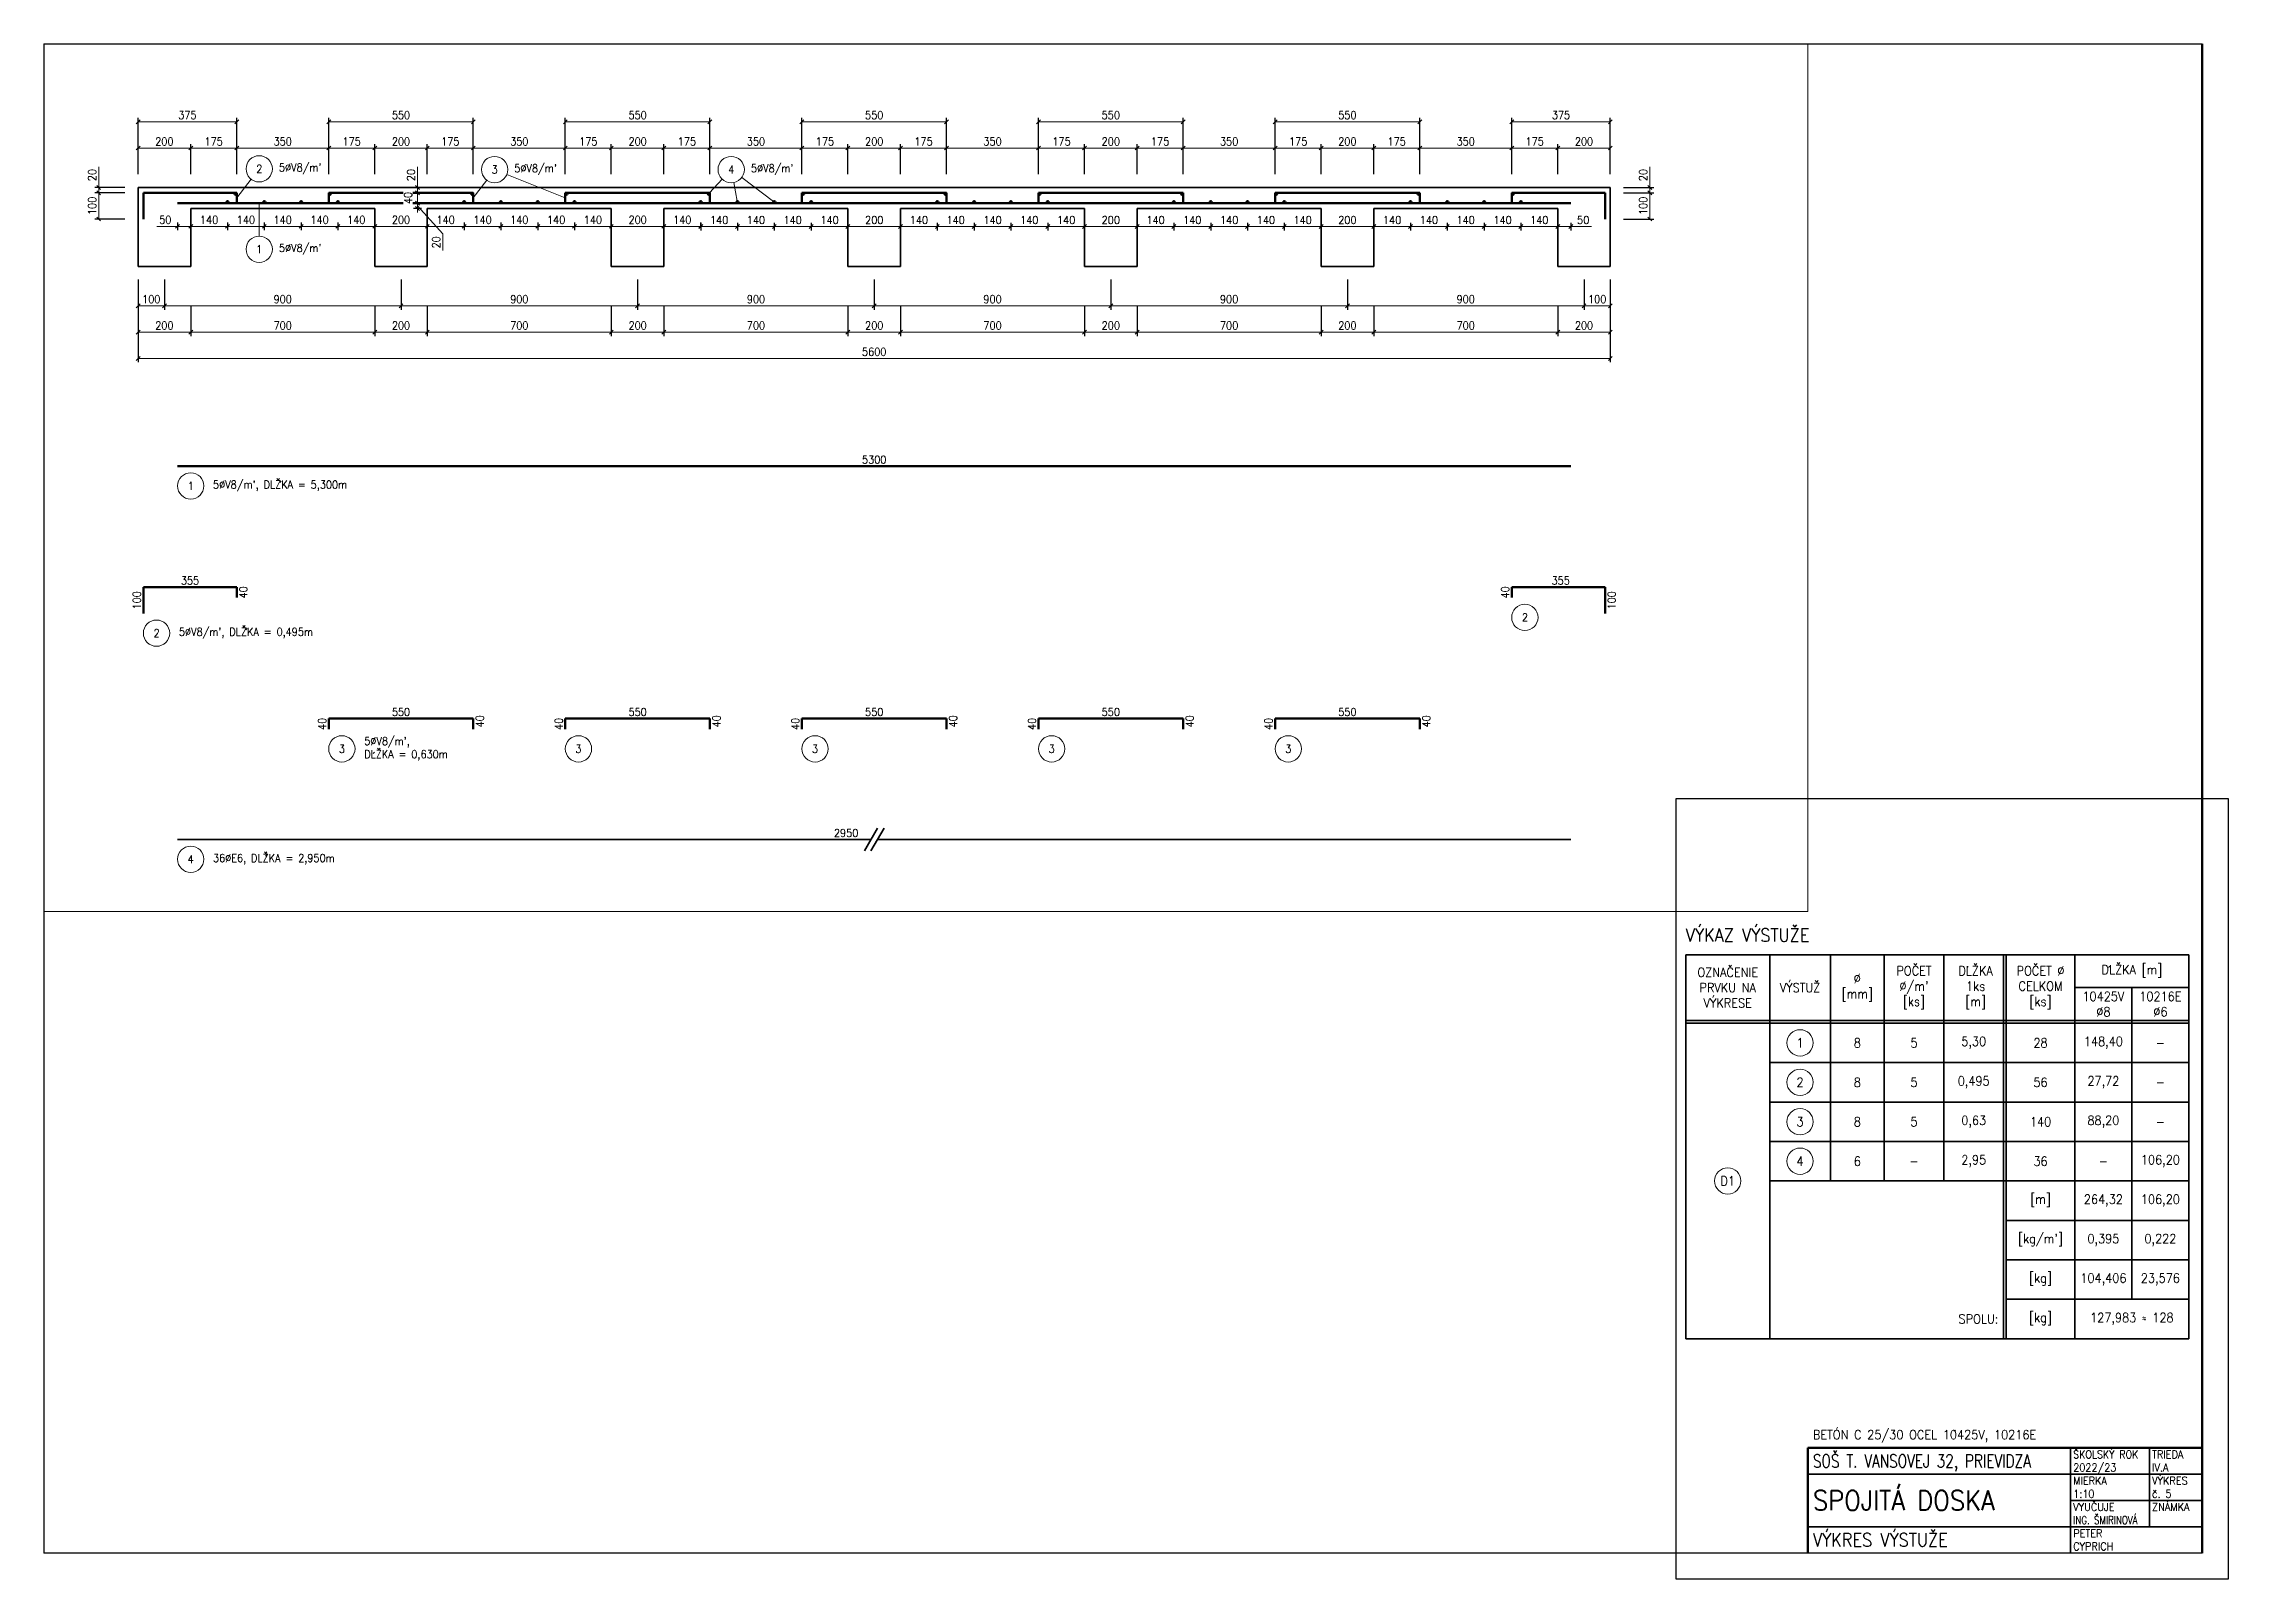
# Paper-space layout 'Print' of a CAD drawing. Header units: millimetres. Extents: x 10 to 841, y 0 to 584.
# The model-space entities are those that its viewports show. They can reach past a viewport. Long polylines and large blocks are cut down to what shows.
import ezdxf
from ezdxf.enums import TextEntityAlignment as Align

# ---------------------------------------------------------------- set-up
doc = ezdxf.new("R2010")
doc.units = ezdxf.units.MM
doc.layers.get('Defpoints').update_dxf_attribs({"color": 254})
for name, color, linetype, lineweight in [('0.18', 51, 'Continuous', 18), ('0.25', 7, 'Continuous', 25), ('0.35', 6, 'Continuous', 35), ('0.6', 10, 'Continuous', 60), ('0.7', 30, 'Continuous', 70), ('Dimensions', 7, 'Continuous', 25)]:
    doc.layers.add(name, color=color, linetype=linetype, lineweight=lineweight)
doc.styles.add('MyTextStyle', font='romans.shx', dxfattribs={"width": 0.9})
doc.dimstyles.new('Annotative SK ext', dxfattribs={"dimscale": 0, "dimtxt": 3, "dimasz": 1.5, "dimexe": 1.5, "dimexo": 5, "dimgap": 1, "dimtad": 1, "dimdec": 0, "dimlfac": -1, "dimrnd": 5, "dimzin": 0, "dimtxsty": 'MyTextStyle', "dimblk": 'OBLIQUE', "dimcen": 1.5, "dimadec": 0, "dimazin": 0, "dimtfac": 1, "dimtdec": 0, "dimtofl": 0, "dimtmove": 0, "dimatfit": 3, "dimldrblk": 'NONE', "dimfxl": 10, "dimfxlon": 1, "dimtfillclr": 1, "dimtolj": 1, "dimtzin": 0, "dimlwd": 18, "dimarcsym": 0})
doc.dimstyles.new('Annotative SK int', dxfattribs={"dimscale": 0, "dimtxt": 3, "dimasz": 1.5, "dimexe": 1.5, "dimexo": 0, "dimgap": 1, "dimtad": 1, "dimdec": 0, "dimlfac": -1, "dimrnd": 5, "dimzin": 0, "dimtxsty": 'MyTextStyle', "dimblk": 'OBLIQUE', "dimcen": 1.5, "dimdle": 1.5, "dimadec": 0, "dimazin": 0, "dimtfac": 1, "dimtdec": 0, "dimtofl": 0, "dimtmove": 0, "dimatfit": 3, "dimldrblk": 'NONE', "dimfxl": 1.5, "dimfxlon": 1, "dimtolj": 1, "dimtzin": 0, "dimlwd": 18, "dimarcsym": 0})

psp = doc.layouts.new('Print')

# ---------------------------------------------------------------- texts
at = {"layer": '0.25', "style": 'MyTextStyle'}
for s, height, width, p in [('BETÓN C 25/30 OCEL 10425V, 10216E', 3.5, 0.9, (683, 55)), ('SOŠ T. VANSOVEJ 32, PRIEVIDZA', 5, 0.76, (683, 45)), ('VÝKRES VÝSTUŽE', 5, 0.9, (683, 15))]:
    psp.add_text(s, height=height, dxfattribs=dict(at, width=width)).set_placement(p, align=Align.MIDDLE_LEFT)
for s, width, p in [('ŠKOLSKÝ ROK', 0.88, (782, 49)), ('TRIEDA', 0.9, (812, 49)), ('MIERKA', 0.9, (782, 39)), ('VÝKRES', 0.9, (812, 39)), ('VYUČUJE', 0.9, (782, 29)), ('ZNÁMKA', 0.9, (812, 29)), ('PETER', 0.9, (782, 19))]:
    psp.add_text(s, height=3, dxfattribs=dict(at, width=width)).set_placement(p, align=Align.TOP_LEFT)
for s, width, p in [('2022/23', 0.9, (782, 41)), ('IV.A', 0.9, (812, 41)), ('1:10', 0.9, (782, 31)), ('č. 5', 0.9, (812, 31)), ('ING. ŠMIRINOVÁ', 0.8, (782, 21)), ('CYPRICH', 0.9, (782, 11))]:
    psp.add_text(s, height=3, dxfattribs=dict(at, width=width)).set_placement(p)
at = {"layer": '0.25', "char_height": 3.5, "style": 'MyTextStyle'}
for s, width, gutter_width, insert, attachment_point in [('{\\FROMANS|C238;OZNAČENIE PRVKU NA VÝKRESE}', 25.2698, 500, (650.58, 225.01), 5), ("{\\Fromans|c238;POČET }%%C{\\Fromans|c238;/m'                              [ks]}", 3.5, 500, (721.43, 225.01), 5), ('{\\Fromans|c238;DLŽKA 1ks\\P[m]}', 3.5, 500, (744.89, 225.01), 5), ('POČET %%C CELKOM\\P[{\\Fromans|c238;ks}]', 22.3278, 500, (769.58, 225.01), 5), ('{\\Fromans|c238;DLŽKA [m]}', 32.5877, 500, (804.32, 231.26), 5), ('{\\FROMANS|C238;VÝSTUŽ}', 3.5, 500, (678.1, 225.01), 5), ('%%C{\\Fromans|c238;\\P[mm]}', 3.5, 500, (699.87, 225.01), 5), ('{\\Fromans|c238;10425V }%%C{\\Fromans|c238;8}', 21.4873, 500, (793.48, 218.76), 5), ('{\\Fromans|c238;10216E }%%C{\\Fromans|c238;6}', 20.7534, 500, (815.16, 218.76), 5), ('{\\Fromans|c238;1}', 3.5, 50, (678.1, 204.01), 5), ('{\\Fromans|c238;8}', 3.5, 500, (699.87, 204.01), 5), ('5', 3.5, 500, (721.43, 204.01), 5), ('5,30', 3.5, 500, (744.15, 204.01), 5), ('28', 3.5, 500, (769.58, 204.01), 5), ('148,40', 3.5, 500, (793.48, 204.01), 5), ('{\\Fromans|c238;-}', 3.5, 500, (815.16, 204.01), 5), ('0,495', 3.5, 500, (744.15, 189.01), 5), ('27,72', 3.5, 500, (793.48, 189.01), 5), ('{\\Fromans|c238;2}', 3.5, 50, (678.1, 189.01), 5), ('{\\Fromans|c238;8}', 3.5, 500, (699.87, 189.01), 5), ('5', 3.5, 500, (721.43, 189.01), 5), ('56', 3.5, 500, (769.58, 189.01), 5), ('{\\Fromans|c238;-}', 3.5, 500, (815.16, 189.01), 5), ('3', 3.5, 50, (678.1, 174.01), 5), ('{\\Fromans|c238;8}', 3.5, 500, (699.87, 174.01), 5), ('5', 3.5, 500, (721.43, 174.01), 5), ('0,63', 3.5, 500, (744.15, 174.01), 5), ('140', 3.5, 500, (769.58, 174.01), 5), ('88,20', 3.5, 500, (793.48, 174.01), 5), ('{\\Fromans|c238;-}', 3.5, 500, (815.16, 174.01), 5), ('4', 3.5, 50, (678.1, 159.01), 5), ('{\\Fromans|c238;6}', 3.5, 500, (699.87, 159.01), 5), ('{\\Fromans|c238;-}', 3.5, 500, (721.43, 159.01), 5), ('2,95', 3.5, 500, (744.15, 159.01), 5), ('36', 3.5, 500, (769.58, 159.01), 5), ('{\\Fromans|c238;-}', 3.5, 500, (793.48, 159.01), 5), ('106,20', 3.5, 500, (815.16, 159.01), 5), ('{\\Fromans|c238;D1}', 3.5, 50, (650.58, 151.51), 5), ('{\\Fromans|c238;[m]}', 3.5, 500, (769.58, 144.01), 5), ('264,32', 3.5, 500, (793.48, 144.01), 5), ('106,20', 3.5, 500, (815.16, 144.01), 5), ("{\\Fromans|c238;[kg/m']}", 3.5, 500, (769.58, 129.01), 5), ('{\\Fromans|c238;0,395}', 3.5, 500, (793.48, 129.01), 5), ('{\\Fromans|c238;0,222}', 3.5, 500, (815.16, 129.01), 5), ('{\\Fromans|c238;[kg]}', 3.5, 500, (769.58, 114.01), 5), ('104,406', 3.5, 500, (793.48, 114.01), 5), ('23,576', 3.5, 500, (815.16, 114.01), 5), ('{\\Fromans|c238;SPOLU:}', 3.5, 500, (753.51, 99.01), 6), ('{\\Fromans|c238;[kg]}', 3.5, 500, (769.58, 99.01), 5), ('127,983{\\Fromans|c238; }≈{\\Fromans|c238; }128', 41.0934, 500, (804.32, 99.01), 5)]:
    psp.add_mtext_dynamic_manual_height_columns(s, width=width, gutter_width=gutter_width, heights=[0], dxfattribs=dict(at, insert=insert, attachment_point=attachment_point))
at = {"layer": '0.6', "insert": (634.61, 242.51), "char_height": 5, "attachment_point": 7, "style": 'MyTextStyle'}
psp.add_mtext_dynamic_manual_height_columns('{\\FROMANS|C238;VÝKAZ VÝSTUŽE}', width=70.8581, gutter_width=500, heights=[0], dxfattribs=at)
at = {"layer": '0.7', "lineweight": 50, "style": 'MyTextStyle', "width": 0.9}
psp.add_text('SPOJITÁ DOSKA', height=7.5, dxfattribs=at).set_placement((683, 30), align=Align.MIDDLE_LEFT)

msp = doc.modelspace()

# ---------------------------------------------------------------- texts
at = {"layer": '0.25', "char_height": 30, "style": 'MyTextStyle'}
for s, width, insert, attachment_point in [('2', 50, (22035, 22142.2), 5), ("5%%CV8/m'", 1091.667, (22110, 22142.2), 4), ('3', 50, (22930.4, 22139.4), 5), ("5%%CV8/m'", 1091.667, (23005.4, 22139.4), 4), ('4', 50, (23830.4, 22139.4), 5), ("5%%CV8/m'", 1091.667, (23905.4, 22139.4), 4), ("5%%CV8/m'", 1091.667, (22110, 21836.3), 4), ('1', 50, (22035, 21836.3), 5), ('5300', 128.067, (24374.4, 21021.3), 8), ('1', 50, (21774.4, 20936.3), 5), ("5%%CV8/m', DLŽKA = 5,300m ", 1091.667, (21859.4, 20936.3), 4), ('355', 128.067, (21771.9, 20561.3), 8), ('355', 128.067, (26985.9, 20561.3), 8), ('2', 50, (26849.4, 20436.3), 5), ('2', 50, (21644.4, 20376.3), 5), ("5%%CV8/m', DLŽKA = 0,495m ", 1091.667, (21729.4, 20376.3), 4), ('550', 128.067, (22574.4, 20061.3), 8), ('550', 128.067, (23474.4, 20061.3), 8), ('550', 128.067, (24374.4, 20061.3), 8), ('550', 128.067, (25274.4, 20061.3), 8), ('550', 128.067, (26174.4, 20061.3), 8), ('3', 50, (22349.4, 19936.3), 5), ("5%%CV8/m', \\PDLŽKA = 0,630m ", 1091.667, (22434.4, 19936.3), 4), ('3', 50, (23249.4, 19936.3), 5), ('3', 50, (24149.4, 19936.3), 5), ('3', 50, (25049.4, 19936.3), 5), ('3', 50, (25949.4, 19936.3), 5), ('2950', 128.067, (24267.6, 19601.3), 8), ('4', 50, (21774.4, 19516.3), 5), ('36%%CE6, DLŽKA = 2,950m ', 1091.667, (21859.4, 19516.3), 4)]:
    msp.add_mtext_dynamic_manual_height_columns(s, width=width, gutter_width=500, heights=[0], dxfattribs=dict(at, insert=insert, attachment_point=attachment_point))
at = {"layer": '0.25', "char_height": 30, "rotation": 90, "style": 'MyTextStyle'}
for s, width, insert, attachment_point in [('100', 128.067, (21584.4, 20501.3), 8), ('40', 35, (21959.4, 20531.3), 2), ('40', 35, (26789.4, 20531.3), 8), ('100', 128.067, (27164.4, 20501.3), 2), ('40', 128.067, (22289.4, 20031.3), 8), ('40', 35, (22859.4, 20041.3), 2), ('40', 128.067, (23189.4, 20031.3), 8), ('40', 35, (23759.4, 20041.3), 2), ('40', 128.067, (24089.4, 20031.3), 8), ('40', 35, (24659.4, 20041.3), 2), ('40', 128.067, (24989.4, 20031.3), 8), ('40', 35, (25559.4, 20041.3), 2), ('40', 128.067, (25889.4, 20031.3), 8), ('40', 35, (26459.4, 20041.3), 2)]:
    msp.add_mtext_dynamic_manual_height_columns(s, width=width, gutter_width=500, heights=[0], dxfattribs=dict(at, insert=insert, attachment_point=attachment_point))

# ---------------------------------------------------------------- blocks, each defined once
blk = doc.blocks.new('_Oblique')
at = {"color": 0, "linetype": 'ByBlock', "lineweight": -2}
blk.add_line((-0.5, -0.5), (0.5, 0.5), dxfattribs=at)
blk = doc.blocks.new('*D2')
at = {"layer": 'Defpoints', "color": 0, "transparency": 16777216}
for p in [(21574.4, 21771.3), (21674.4, 21771.3), (21674.4, 21621.3)]:
    blk.add_point(p, dxfattribs=at)
at = {"layer": 'Dimensions', "color": 0, "lineweight": -2, "transparency": 16777216}
for p, q in [((21574.4, 21721.3), (21574.4, 21606.3)), ((21674.4, 21721.3), (21674.4, 21606.3))]:
    blk.add_line(p, q, dxfattribs=at)
at = {"layer": 'Dimensions', "color": 0, "lineweight": 18, "transparency": 16777216}
blk.add_line((21574.4, 21621.3), (21674.4, 21621.3), dxfattribs=at)
at = {"layer": 'Dimensions', "color": 0, "lineweight": 18, "transparency": 16777216, "xscale": 15, "yscale": 15, "zscale": 15, "rotation": 180}
blk.add_blockref('_Oblique', (21574.4, 21621.3), dxfattribs=at)
at = {"layer": 'Dimensions', "color": 0, "lineweight": 18, "transparency": 16777216, "xscale": 15, "yscale": 15, "zscale": 15}
blk.add_blockref('_Oblique', (21674.4, 21621.3), dxfattribs=at)
at = {"layer": 'Dimensions', "color": 0, "transparency": 16777216, "insert": (21624.4, 21646.3), "char_height": 30, "attachment_point": 5, "style": 'MyTextStyle'}
blk.add_mtext('\\A1;100', dxfattribs=at)
blk = doc.blocks.new('_None')
blk = doc.blocks.new('*D3')
at = {"layer": 'Defpoints', "color": 0, "transparency": 16777216}
for p in [(21674.4, 21771.3), (22574.4, 21771.3), (22574.4, 21621.3)]:
    blk.add_point(p, dxfattribs=at)
at = {"layer": 'Dimensions', "color": 0, "lineweight": -2, "transparency": 16777216}
for p, q in [((21674.4, 21721.3), (21674.4, 21606.3)), ((22574.4, 21721.3), (22574.4, 21606.3))]:
    blk.add_line(p, q, dxfattribs=at)
at = {"layer": 'Dimensions', "color": 0, "lineweight": 18, "transparency": 16777216}
blk.add_line((21674.4, 21621.3), (22574.4, 21621.3), dxfattribs=at)
at = {"layer": 'Dimensions', "color": 0, "lineweight": 18, "transparency": 16777216, "xscale": 15, "yscale": 15, "zscale": 15, "rotation": 180}
blk.add_blockref('_Oblique', (21674.4, 21621.3), dxfattribs=at)
at = {"layer": 'Dimensions', "color": 0, "lineweight": 18, "transparency": 16777216, "xscale": 15, "yscale": 15, "zscale": 15}
blk.add_blockref('_Oblique', (22574.4, 21621.3), dxfattribs=at)
at = {"layer": 'Dimensions', "color": 0, "transparency": 16777216, "insert": (22124.4, 21646.3), "char_height": 30, "attachment_point": 5, "style": 'MyTextStyle'}
blk.add_mtext('\\A1;900', dxfattribs=at)
blk = doc.blocks.new('*D4')
at = {"layer": 'Defpoints', "color": 0, "transparency": 16777216}
for p in [(22574.4, 21771.3), (23474.4, 21771.3), (23474.4, 21621.3)]:
    blk.add_point(p, dxfattribs=at)
at = {"layer": 'Dimensions', "color": 0, "lineweight": -2, "transparency": 16777216}
for p, q in [((22574.4, 21721.3), (22574.4, 21606.3)), ((23474.4, 21721.3), (23474.4, 21606.3))]:
    blk.add_line(p, q, dxfattribs=at)
at = {"layer": 'Dimensions', "color": 0, "lineweight": 18, "transparency": 16777216}
blk.add_line((22574.4, 21621.3), (23474.4, 21621.3), dxfattribs=at)
at = {"layer": 'Dimensions', "color": 0, "lineweight": 18, "transparency": 16777216, "xscale": 15, "yscale": 15, "zscale": 15, "rotation": 180}
blk.add_blockref('_Oblique', (22574.4, 21621.3), dxfattribs=at)
at = {"layer": 'Dimensions', "color": 0, "lineweight": 18, "transparency": 16777216, "xscale": 15, "yscale": 15, "zscale": 15}
blk.add_blockref('_Oblique', (23474.4, 21621.3), dxfattribs=at)
at = {"layer": 'Dimensions', "color": 0, "transparency": 16777216, "insert": (23024.4, 21646.3), "char_height": 30, "attachment_point": 5, "style": 'MyTextStyle'}
blk.add_mtext('\\A1;900', dxfattribs=at)
blk = doc.blocks.new('*D5')
at = {"layer": 'Defpoints', "color": 0, "transparency": 16777216}
for p in [(23474.4, 21771.3), (24374.4, 21771.3), (24374.4, 21621.3)]:
    blk.add_point(p, dxfattribs=at)
at = {"layer": 'Dimensions', "color": 0, "lineweight": -2, "transparency": 16777216}
for p, q in [((23474.4, 21721.3), (23474.4, 21606.3)), ((24374.4, 21721.3), (24374.4, 21606.3))]:
    blk.add_line(p, q, dxfattribs=at)
at = {"layer": 'Dimensions', "color": 0, "lineweight": 18, "transparency": 16777216}
blk.add_line((23474.4, 21621.3), (24374.4, 21621.3), dxfattribs=at)
at = {"layer": 'Dimensions', "color": 0, "lineweight": 18, "transparency": 16777216, "xscale": 15, "yscale": 15, "zscale": 15, "rotation": 180}
blk.add_blockref('_Oblique', (23474.4, 21621.3), dxfattribs=at)
at = {"layer": 'Dimensions', "color": 0, "lineweight": 18, "transparency": 16777216, "xscale": 15, "yscale": 15, "zscale": 15}
blk.add_blockref('_Oblique', (24374.4, 21621.3), dxfattribs=at)
at = {"layer": 'Dimensions', "color": 0, "transparency": 16777216, "insert": (23924.4, 21646.3), "char_height": 30, "attachment_point": 5, "style": 'MyTextStyle'}
blk.add_mtext('\\A1;900', dxfattribs=at)
blk = doc.blocks.new('*D6')
at = {"layer": 'Defpoints', "color": 0, "transparency": 16777216}
for p in [(24374.4, 21771.3), (25274.4, 21771.3), (25274.4, 21621.3)]:
    blk.add_point(p, dxfattribs=at)
at = {"layer": 'Dimensions', "color": 0, "lineweight": -2, "transparency": 16777216}
for p, q in [((24374.4, 21721.3), (24374.4, 21606.3)), ((25274.4, 21721.3), (25274.4, 21606.3))]:
    blk.add_line(p, q, dxfattribs=at)
at = {"layer": 'Dimensions', "color": 0, "lineweight": 18, "transparency": 16777216}
blk.add_line((24374.4, 21621.3), (25274.4, 21621.3), dxfattribs=at)
at = {"layer": 'Dimensions', "color": 0, "lineweight": 18, "transparency": 16777216, "xscale": 15, "yscale": 15, "zscale": 15, "rotation": 180}
blk.add_blockref('_Oblique', (24374.4, 21621.3), dxfattribs=at)
at = {"layer": 'Dimensions', "color": 0, "lineweight": 18, "transparency": 16777216, "xscale": 15, "yscale": 15, "zscale": 15}
blk.add_blockref('_Oblique', (25274.4, 21621.3), dxfattribs=at)
at = {"layer": 'Dimensions', "color": 0, "transparency": 16777216, "insert": (24824.4, 21646.3), "char_height": 30, "attachment_point": 5, "style": 'MyTextStyle'}
blk.add_mtext('\\A1;900', dxfattribs=at)
blk = doc.blocks.new('*D7')
at = {"layer": 'Defpoints', "color": 0, "transparency": 16777216}
for p in [(25274.4, 21771.3), (26174.4, 21771.3), (26174.4, 21621.3)]:
    blk.add_point(p, dxfattribs=at)
at = {"layer": 'Dimensions', "color": 0, "lineweight": -2, "transparency": 16777216}
for p, q in [((25274.4, 21721.3), (25274.4, 21606.3)), ((26174.4, 21721.3), (26174.4, 21606.3))]:
    blk.add_line(p, q, dxfattribs=at)
at = {"layer": 'Dimensions', "color": 0, "lineweight": 18, "transparency": 16777216}
blk.add_line((25274.4, 21621.3), (26174.4, 21621.3), dxfattribs=at)
at = {"layer": 'Dimensions', "color": 0, "lineweight": 18, "transparency": 16777216, "xscale": 15, "yscale": 15, "zscale": 15, "rotation": 180}
blk.add_blockref('_Oblique', (25274.4, 21621.3), dxfattribs=at)
at = {"layer": 'Dimensions', "color": 0, "lineweight": 18, "transparency": 16777216, "xscale": 15, "yscale": 15, "zscale": 15}
blk.add_blockref('_Oblique', (26174.4, 21621.3), dxfattribs=at)
at = {"layer": 'Dimensions', "color": 0, "transparency": 16777216, "insert": (25724.4, 21646.3), "char_height": 30, "attachment_point": 5, "style": 'MyTextStyle'}
blk.add_mtext('\\A1;900', dxfattribs=at)
blk = doc.blocks.new('*D8')
at = {"layer": 'Defpoints', "color": 0, "transparency": 16777216}
for p in [(26174.4, 21771.3), (27074.4, 21771.3), (27074.4, 21621.3)]:
    blk.add_point(p, dxfattribs=at)
at = {"layer": 'Dimensions', "color": 0, "lineweight": -2, "transparency": 16777216}
for p, q in [((26174.4, 21721.3), (26174.4, 21606.3)), ((27074.4, 21721.3), (27074.4, 21606.3))]:
    blk.add_line(p, q, dxfattribs=at)
at = {"layer": 'Dimensions', "color": 0, "lineweight": 18, "transparency": 16777216}
blk.add_line((26174.4, 21621.3), (27074.4, 21621.3), dxfattribs=at)
at = {"layer": 'Dimensions', "color": 0, "lineweight": 18, "transparency": 16777216, "xscale": 15, "yscale": 15, "zscale": 15, "rotation": 180}
blk.add_blockref('_Oblique', (26174.4, 21621.3), dxfattribs=at)
at = {"layer": 'Dimensions', "color": 0, "lineweight": 18, "transparency": 16777216, "xscale": 15, "yscale": 15, "zscale": 15}
blk.add_blockref('_Oblique', (27074.4, 21621.3), dxfattribs=at)
at = {"layer": 'Dimensions', "color": 0, "transparency": 16777216, "insert": (26624.4, 21646.3), "char_height": 30, "attachment_point": 5, "style": 'MyTextStyle'}
blk.add_mtext('\\A1;900', dxfattribs=at)
blk = doc.blocks.new('*D9')
at = {"layer": 'Defpoints', "color": 0, "transparency": 16777216}
for p in [(27074.4, 21771.3), (27174.4, 21771.3), (27174.4, 21621.3)]:
    blk.add_point(p, dxfattribs=at)
at = {"layer": 'Dimensions', "color": 0, "lineweight": -2, "transparency": 16777216}
for p, q in [((27074.4, 21721.3), (27074.4, 21606.3)), ((27174.4, 21721.3), (27174.4, 21606.3))]:
    blk.add_line(p, q, dxfattribs=at)
at = {"layer": 'Dimensions', "color": 0, "lineweight": 18, "transparency": 16777216}
blk.add_line((27074.4, 21621.3), (27174.4, 21621.3), dxfattribs=at)
at = {"layer": 'Dimensions', "color": 0, "lineweight": 18, "transparency": 16777216, "xscale": 15, "yscale": 15, "zscale": 15, "rotation": 180}
blk.add_blockref('_Oblique', (27074.4, 21621.3), dxfattribs=at)
at = {"layer": 'Dimensions', "color": 0, "lineweight": 18, "transparency": 16777216, "xscale": 15, "yscale": 15, "zscale": 15}
blk.add_blockref('_Oblique', (27174.4, 21621.3), dxfattribs=at)
at = {"layer": 'Dimensions', "color": 0, "transparency": 16777216, "insert": (27124.4, 21646.3), "char_height": 30, "attachment_point": 5, "style": 'MyTextStyle'}
blk.add_mtext('\\A1;100', dxfattribs=at)
blk = doc.blocks.new('*D10')
at = {"layer": 'Defpoints', "color": 0, "transparency": 16777216}
for p in [(21574.4, 21771.3), (21774.4, 21771.3), (21774.4, 21521.3)]:
    blk.add_point(p, dxfattribs=at)
at = {"layer": 'Dimensions', "color": 0, "lineweight": -2, "transparency": 16777216}
for p, q in [((21574.4, 21621.3), (21574.4, 21506.3)), ((21774.4, 21621.3), (21774.4, 21506.3))]:
    blk.add_line(p, q, dxfattribs=at)
at = {"layer": 'Dimensions', "color": 0, "lineweight": 18, "transparency": 16777216}
blk.add_line((21574.4, 21521.3), (21774.4, 21521.3), dxfattribs=at)
at = {"layer": 'Dimensions', "color": 0, "lineweight": 18, "transparency": 16777216, "xscale": 15, "yscale": 15, "zscale": 15, "rotation": 180}
blk.add_blockref('_Oblique', (21574.4, 21521.3), dxfattribs=at)
at = {"layer": 'Dimensions', "color": 0, "lineweight": 18, "transparency": 16777216, "xscale": 15, "yscale": 15, "zscale": 15}
blk.add_blockref('_Oblique', (21774.4, 21521.3), dxfattribs=at)
at = {"layer": 'Dimensions', "color": 0, "transparency": 16777216, "insert": (21674.4, 21546.3), "char_height": 30, "attachment_point": 5, "style": 'MyTextStyle'}
blk.add_mtext('\\A1;200', dxfattribs=at)
blk = doc.blocks.new('*D11')
at = {"layer": 'Defpoints', "color": 0, "transparency": 16777216}
for p in [(21774.4, 21771.3), (22474.4, 21771.3), (22474.4, 21521.3)]:
    blk.add_point(p, dxfattribs=at)
at = {"layer": 'Dimensions', "color": 0, "lineweight": -2, "transparency": 16777216}
for p, q in [((21774.4, 21621.3), (21774.4, 21506.3)), ((22474.4, 21621.3), (22474.4, 21506.3))]:
    blk.add_line(p, q, dxfattribs=at)
at = {"layer": 'Dimensions', "color": 0, "lineweight": 18, "transparency": 16777216}
blk.add_line((21774.4, 21521.3), (22474.4, 21521.3), dxfattribs=at)
at = {"layer": 'Dimensions', "color": 0, "lineweight": 18, "transparency": 16777216, "xscale": 15, "yscale": 15, "zscale": 15, "rotation": 180}
blk.add_blockref('_Oblique', (21774.4, 21521.3), dxfattribs=at)
at = {"layer": 'Dimensions', "color": 0, "lineweight": 18, "transparency": 16777216, "xscale": 15, "yscale": 15, "zscale": 15}
blk.add_blockref('_Oblique', (22474.4, 21521.3), dxfattribs=at)
at = {"layer": 'Dimensions', "color": 0, "transparency": 16777216, "insert": (22124.4, 21546.3), "char_height": 30, "attachment_point": 5, "style": 'MyTextStyle'}
blk.add_mtext('\\A1;700', dxfattribs=at)
blk = doc.blocks.new('*D12')
at = {"layer": 'Defpoints', "color": 0, "transparency": 16777216}
for p in [(22474.4, 21771.3), (22674.4, 21771.3), (22674.4, 21521.3)]:
    blk.add_point(p, dxfattribs=at)
at = {"layer": 'Dimensions', "color": 0, "lineweight": -2, "transparency": 16777216}
for p, q in [((22474.4, 21621.3), (22474.4, 21506.3)), ((22674.4, 21621.3), (22674.4, 21506.3))]:
    blk.add_line(p, q, dxfattribs=at)
at = {"layer": 'Dimensions', "color": 0, "lineweight": 18, "transparency": 16777216}
blk.add_line((22474.4, 21521.3), (22674.4, 21521.3), dxfattribs=at)
at = {"layer": 'Dimensions', "color": 0, "lineweight": 18, "transparency": 16777216, "xscale": 15, "yscale": 15, "zscale": 15, "rotation": 180}
blk.add_blockref('_Oblique', (22474.4, 21521.3), dxfattribs=at)
at = {"layer": 'Dimensions', "color": 0, "lineweight": 18, "transparency": 16777216, "xscale": 15, "yscale": 15, "zscale": 15}
blk.add_blockref('_Oblique', (22674.4, 21521.3), dxfattribs=at)
at = {"layer": 'Dimensions', "color": 0, "transparency": 16777216, "insert": (22574.4, 21546.3), "char_height": 30, "attachment_point": 5, "style": 'MyTextStyle'}
blk.add_mtext('\\A1;200', dxfattribs=at)
blk = doc.blocks.new('*D13')
at = {"layer": 'Defpoints', "color": 0, "transparency": 16777216}
for p in [(22674.4, 21771.3), (23374.4, 21771.3), (23374.4, 21521.3)]:
    blk.add_point(p, dxfattribs=at)
at = {"layer": 'Dimensions', "color": 0, "lineweight": -2, "transparency": 16777216}
for p, q in [((22674.4, 21621.3), (22674.4, 21506.3)), ((23374.4, 21621.3), (23374.4, 21506.3))]:
    blk.add_line(p, q, dxfattribs=at)
at = {"layer": 'Dimensions', "color": 0, "lineweight": 18, "transparency": 16777216}
blk.add_line((22674.4, 21521.3), (23374.4, 21521.3), dxfattribs=at)
at = {"layer": 'Dimensions', "color": 0, "lineweight": 18, "transparency": 16777216, "xscale": 15, "yscale": 15, "zscale": 15, "rotation": 180}
blk.add_blockref('_Oblique', (22674.4, 21521.3), dxfattribs=at)
at = {"layer": 'Dimensions', "color": 0, "lineweight": 18, "transparency": 16777216, "xscale": 15, "yscale": 15, "zscale": 15}
blk.add_blockref('_Oblique', (23374.4, 21521.3), dxfattribs=at)
at = {"layer": 'Dimensions', "color": 0, "transparency": 16777216, "insert": (23024.4, 21546.3), "char_height": 30, "attachment_point": 5, "style": 'MyTextStyle'}
blk.add_mtext('\\A1;700', dxfattribs=at)
blk = doc.blocks.new('*D14')
at = {"layer": 'Defpoints', "color": 0, "transparency": 16777216}
for p in [(23374.4, 21771.3), (23574.4, 21771.3), (23574.4, 21521.3)]:
    blk.add_point(p, dxfattribs=at)
at = {"layer": 'Dimensions', "color": 0, "lineweight": -2, "transparency": 16777216}
for p, q in [((23374.4, 21621.3), (23374.4, 21506.3)), ((23574.4, 21621.3), (23574.4, 21506.3))]:
    blk.add_line(p, q, dxfattribs=at)
at = {"layer": 'Dimensions', "color": 0, "lineweight": 18, "transparency": 16777216}
blk.add_line((23374.4, 21521.3), (23574.4, 21521.3), dxfattribs=at)
at = {"layer": 'Dimensions', "color": 0, "lineweight": 18, "transparency": 16777216, "xscale": 15, "yscale": 15, "zscale": 15, "rotation": 180}
blk.add_blockref('_Oblique', (23374.4, 21521.3), dxfattribs=at)
at = {"layer": 'Dimensions', "color": 0, "lineweight": 18, "transparency": 16777216, "xscale": 15, "yscale": 15, "zscale": 15}
blk.add_blockref('_Oblique', (23574.4, 21521.3), dxfattribs=at)
at = {"layer": 'Dimensions', "color": 0, "transparency": 16777216, "insert": (23474.4, 21546.3), "char_height": 30, "attachment_point": 5, "style": 'MyTextStyle'}
blk.add_mtext('\\A1;200', dxfattribs=at)
blk = doc.blocks.new('*D15')
at = {"layer": 'Defpoints', "color": 0, "transparency": 16777216}
for p in [(23574.4, 21771.3), (24274.4, 21771.3), (24274.4, 21521.3)]:
    blk.add_point(p, dxfattribs=at)
at = {"layer": 'Dimensions', "color": 0, "lineweight": -2, "transparency": 16777216}
for p, q in [((23574.4, 21621.3), (23574.4, 21506.3)), ((24274.4, 21621.3), (24274.4, 21506.3))]:
    blk.add_line(p, q, dxfattribs=at)
at = {"layer": 'Dimensions', "color": 0, "lineweight": 18, "transparency": 16777216}
blk.add_line((23574.4, 21521.3), (24274.4, 21521.3), dxfattribs=at)
at = {"layer": 'Dimensions', "color": 0, "lineweight": 18, "transparency": 16777216, "xscale": 15, "yscale": 15, "zscale": 15, "rotation": 180}
blk.add_blockref('_Oblique', (23574.4, 21521.3), dxfattribs=at)
at = {"layer": 'Dimensions', "color": 0, "lineweight": 18, "transparency": 16777216, "xscale": 15, "yscale": 15, "zscale": 15}
blk.add_blockref('_Oblique', (24274.4, 21521.3), dxfattribs=at)
at = {"layer": 'Dimensions', "color": 0, "transparency": 16777216, "insert": (23924.4, 21546.3), "char_height": 30, "attachment_point": 5, "style": 'MyTextStyle'}
blk.add_mtext('\\A1;700', dxfattribs=at)
blk = doc.blocks.new('*D16')
at = {"layer": 'Defpoints', "color": 0, "transparency": 16777216}
for p in [(24274.4, 21771.3), (24474.4, 21771.3), (24474.4, 21521.3)]:
    blk.add_point(p, dxfattribs=at)
at = {"layer": 'Dimensions', "color": 0, "lineweight": -2, "transparency": 16777216}
for p, q in [((24274.4, 21621.3), (24274.4, 21506.3)), ((24474.4, 21621.3), (24474.4, 21506.3))]:
    blk.add_line(p, q, dxfattribs=at)
at = {"layer": 'Dimensions', "color": 0, "lineweight": 18, "transparency": 16777216}
blk.add_line((24274.4, 21521.3), (24474.4, 21521.3), dxfattribs=at)
at = {"layer": 'Dimensions', "color": 0, "lineweight": 18, "transparency": 16777216, "xscale": 15, "yscale": 15, "zscale": 15, "rotation": 180}
blk.add_blockref('_Oblique', (24274.4, 21521.3), dxfattribs=at)
at = {"layer": 'Dimensions', "color": 0, "lineweight": 18, "transparency": 16777216, "xscale": 15, "yscale": 15, "zscale": 15}
blk.add_blockref('_Oblique', (24474.4, 21521.3), dxfattribs=at)
at = {"layer": 'Dimensions', "color": 0, "transparency": 16777216, "insert": (24374.4, 21546.3), "char_height": 30, "attachment_point": 5, "style": 'MyTextStyle'}
blk.add_mtext('\\A1;200', dxfattribs=at)
blk = doc.blocks.new('*D17')
at = {"layer": 'Defpoints', "color": 0, "transparency": 16777216}
for p in [(24474.4, 21771.3), (25174.4, 21771.3), (25174.4, 21521.3)]:
    blk.add_point(p, dxfattribs=at)
at = {"layer": 'Dimensions', "color": 0, "lineweight": -2, "transparency": 16777216}
for p, q in [((24474.4, 21621.3), (24474.4, 21506.3)), ((25174.4, 21621.3), (25174.4, 21506.3))]:
    blk.add_line(p, q, dxfattribs=at)
at = {"layer": 'Dimensions', "color": 0, "lineweight": 18, "transparency": 16777216}
blk.add_line((24474.4, 21521.3), (25174.4, 21521.3), dxfattribs=at)
at = {"layer": 'Dimensions', "color": 0, "lineweight": 18, "transparency": 16777216, "xscale": 15, "yscale": 15, "zscale": 15, "rotation": 180}
blk.add_blockref('_Oblique', (24474.4, 21521.3), dxfattribs=at)
at = {"layer": 'Dimensions', "color": 0, "lineweight": 18, "transparency": 16777216, "xscale": 15, "yscale": 15, "zscale": 15}
blk.add_blockref('_Oblique', (25174.4, 21521.3), dxfattribs=at)
at = {"layer": 'Dimensions', "color": 0, "transparency": 16777216, "insert": (24824.4, 21546.3), "char_height": 30, "attachment_point": 5, "style": 'MyTextStyle'}
blk.add_mtext('\\A1;700', dxfattribs=at)
blk = doc.blocks.new('*D18')
at = {"layer": 'Defpoints', "color": 0, "transparency": 16777216}
for p in [(25174.4, 21771.3), (25374.4, 21771.3), (25374.4, 21521.3)]:
    blk.add_point(p, dxfattribs=at)
at = {"layer": 'Dimensions', "color": 0, "lineweight": -2, "transparency": 16777216}
for p, q in [((25174.4, 21621.3), (25174.4, 21506.3)), ((25374.4, 21621.3), (25374.4, 21506.3))]:
    blk.add_line(p, q, dxfattribs=at)
at = {"layer": 'Dimensions', "color": 0, "lineweight": 18, "transparency": 16777216}
blk.add_line((25174.4, 21521.3), (25374.4, 21521.3), dxfattribs=at)
at = {"layer": 'Dimensions', "color": 0, "lineweight": 18, "transparency": 16777216, "xscale": 15, "yscale": 15, "zscale": 15, "rotation": 180}
blk.add_blockref('_Oblique', (25174.4, 21521.3), dxfattribs=at)
at = {"layer": 'Dimensions', "color": 0, "lineweight": 18, "transparency": 16777216, "xscale": 15, "yscale": 15, "zscale": 15}
blk.add_blockref('_Oblique', (25374.4, 21521.3), dxfattribs=at)
at = {"layer": 'Dimensions', "color": 0, "transparency": 16777216, "insert": (25274.4, 21546.3), "char_height": 30, "attachment_point": 5, "style": 'MyTextStyle'}
blk.add_mtext('\\A1;200', dxfattribs=at)
blk = doc.blocks.new('*D19')
at = {"layer": 'Defpoints', "color": 0, "transparency": 16777216}
for p in [(25374.4, 21771.3), (26074.4, 21771.3), (26074.4, 21521.3)]:
    blk.add_point(p, dxfattribs=at)
at = {"layer": 'Dimensions', "color": 0, "lineweight": -2, "transparency": 16777216}
for p, q in [((25374.4, 21621.3), (25374.4, 21506.3)), ((26074.4, 21621.3), (26074.4, 21506.3))]:
    blk.add_line(p, q, dxfattribs=at)
at = {"layer": 'Dimensions', "color": 0, "lineweight": 18, "transparency": 16777216}
blk.add_line((25374.4, 21521.3), (26074.4, 21521.3), dxfattribs=at)
at = {"layer": 'Dimensions', "color": 0, "lineweight": 18, "transparency": 16777216, "xscale": 15, "yscale": 15, "zscale": 15, "rotation": 180}
blk.add_blockref('_Oblique', (25374.4, 21521.3), dxfattribs=at)
at = {"layer": 'Dimensions', "color": 0, "lineweight": 18, "transparency": 16777216, "xscale": 15, "yscale": 15, "zscale": 15}
blk.add_blockref('_Oblique', (26074.4, 21521.3), dxfattribs=at)
at = {"layer": 'Dimensions', "color": 0, "transparency": 16777216, "insert": (25724.4, 21546.3), "char_height": 30, "attachment_point": 5, "style": 'MyTextStyle'}
blk.add_mtext('\\A1;700', dxfattribs=at)
blk = doc.blocks.new('*D20')
at = {"layer": 'Defpoints', "color": 0, "transparency": 16777216}
for p in [(26074.4, 21771.3), (26274.4, 21771.3), (26274.4, 21521.3)]:
    blk.add_point(p, dxfattribs=at)
at = {"layer": 'Dimensions', "color": 0, "lineweight": -2, "transparency": 16777216}
for p, q in [((26074.4, 21621.3), (26074.4, 21506.3)), ((26274.4, 21621.3), (26274.4, 21506.3))]:
    blk.add_line(p, q, dxfattribs=at)
at = {"layer": 'Dimensions', "color": 0, "lineweight": 18, "transparency": 16777216}
blk.add_line((26074.4, 21521.3), (26274.4, 21521.3), dxfattribs=at)
at = {"layer": 'Dimensions', "color": 0, "lineweight": 18, "transparency": 16777216, "xscale": 15, "yscale": 15, "zscale": 15, "rotation": 180}
blk.add_blockref('_Oblique', (26074.4, 21521.3), dxfattribs=at)
at = {"layer": 'Dimensions', "color": 0, "lineweight": 18, "transparency": 16777216, "xscale": 15, "yscale": 15, "zscale": 15}
blk.add_blockref('_Oblique', (26274.4, 21521.3), dxfattribs=at)
at = {"layer": 'Dimensions', "color": 0, "transparency": 16777216, "insert": (26174.4, 21546.3), "char_height": 30, "attachment_point": 5, "style": 'MyTextStyle'}
blk.add_mtext('\\A1;200', dxfattribs=at)
blk = doc.blocks.new('*D21')
at = {"layer": 'Defpoints', "color": 0, "transparency": 16777216}
for p in [(26274.4, 21771.3), (26974.4, 21771.3), (26974.4, 21521.3)]:
    blk.add_point(p, dxfattribs=at)
at = {"layer": 'Dimensions', "color": 0, "lineweight": -2, "transparency": 16777216}
for p, q in [((26274.4, 21621.3), (26274.4, 21506.3)), ((26974.4, 21621.3), (26974.4, 21506.3))]:
    blk.add_line(p, q, dxfattribs=at)
at = {"layer": 'Dimensions', "color": 0, "lineweight": 18, "transparency": 16777216}
blk.add_line((26274.4, 21521.3), (26974.4, 21521.3), dxfattribs=at)
at = {"layer": 'Dimensions', "color": 0, "lineweight": 18, "transparency": 16777216, "xscale": 15, "yscale": 15, "zscale": 15, "rotation": 180}
blk.add_blockref('_Oblique', (26274.4, 21521.3), dxfattribs=at)
at = {"layer": 'Dimensions', "color": 0, "lineweight": 18, "transparency": 16777216, "xscale": 15, "yscale": 15, "zscale": 15}
blk.add_blockref('_Oblique', (26974.4, 21521.3), dxfattribs=at)
at = {"layer": 'Dimensions', "color": 0, "transparency": 16777216, "insert": (26624.4, 21546.3), "char_height": 30, "attachment_point": 5, "style": 'MyTextStyle'}
blk.add_mtext('\\A1;700', dxfattribs=at)
blk = doc.blocks.new('*D22')
at = {"layer": 'Defpoints', "color": 0, "transparency": 16777216}
for p in [(26974.4, 21771.3), (27174.4, 21771.3), (27174.4, 21521.3)]:
    blk.add_point(p, dxfattribs=at)
at = {"layer": 'Dimensions', "color": 0, "lineweight": -2, "transparency": 16777216}
for p, q in [((26974.4, 21621.3), (26974.4, 21506.3)), ((27174.4, 21621.3), (27174.4, 21506.3))]:
    blk.add_line(p, q, dxfattribs=at)
at = {"layer": 'Dimensions', "color": 0, "lineweight": 18, "transparency": 16777216}
blk.add_line((26974.4, 21521.3), (27174.4, 21521.3), dxfattribs=at)
at = {"layer": 'Dimensions', "color": 0, "lineweight": 18, "transparency": 16777216, "xscale": 15, "yscale": 15, "zscale": 15, "rotation": 180}
blk.add_blockref('_Oblique', (26974.4, 21521.3), dxfattribs=at)
at = {"layer": 'Dimensions', "color": 0, "lineweight": 18, "transparency": 16777216, "xscale": 15, "yscale": 15, "zscale": 15}
blk.add_blockref('_Oblique', (27174.4, 21521.3), dxfattribs=at)
at = {"layer": 'Dimensions', "color": 0, "transparency": 16777216, "insert": (27074.4, 21546.3), "char_height": 30, "attachment_point": 5, "style": 'MyTextStyle'}
blk.add_mtext('\\A1;200', dxfattribs=at)
blk = doc.blocks.new('*D23')
at = {"layer": 'Defpoints', "color": 0, "transparency": 16777216}
for p in [(21574.4, 21771.3), (27174.4, 21771.3), (27174.4, 21421.3)]:
    blk.add_point(p, dxfattribs=at)
at = {"layer": 'Dimensions', "color": 0, "lineweight": -2, "transparency": 16777216}
for p, q in [((21574.4, 21521.3), (21574.4, 21406.3)), ((27174.4, 21521.3), (27174.4, 21406.3))]:
    blk.add_line(p, q, dxfattribs=at)
at = {"layer": 'Dimensions', "color": 0, "lineweight": 18, "transparency": 16777216}
blk.add_line((21574.4, 21421.3), (27174.4, 21421.3), dxfattribs=at)
at = {"layer": 'Dimensions', "color": 0, "lineweight": 18, "transparency": 16777216, "xscale": 15, "yscale": 15, "zscale": 15, "rotation": 180}
blk.add_blockref('_Oblique', (21574.4, 21421.3), dxfattribs=at)
at = {"layer": 'Dimensions', "color": 0, "lineweight": 18, "transparency": 16777216, "xscale": 15, "yscale": 15, "zscale": 15}
blk.add_blockref('_Oblique', (27174.4, 21421.3), dxfattribs=at)
at = {"layer": 'Dimensions', "color": 0, "transparency": 16777216, "insert": (24374.4, 21446.3), "char_height": 30, "attachment_point": 5, "style": 'MyTextStyle'}
blk.add_mtext('\\A1;5600', dxfattribs=at)
blk = doc.blocks.new('*D24')
at = {"layer": 'Defpoints', "color": 0, "transparency": 16777216}
for p in [(21424.4, 22051.3), (21574.4, 22071.3), (21574.4, 22051.3)]:
    blk.add_point(p, dxfattribs=at)
at = {"layer": 'Dimensions', "color": 0, "lineweight": 18, "transparency": 16777216}
for p, q in [((21424.4, 22071.3), (21424.4, 22150)), ((21424.4, 22051.3), (21424.4, 22071.3))]:
    blk.add_line(p, q, dxfattribs=at)
at = {"layer": 'Dimensions', "color": 0, "lineweight": -2, "transparency": 16777216}
for p, q in [((21524.4, 22071.3), (21409.4, 22071.3)), ((21524.4, 22051.3), (21409.4, 22051.3))]:
    blk.add_line(p, q, dxfattribs=at)
at = {"layer": 'Dimensions', "color": 0, "lineweight": 18, "transparency": 16777216, "xscale": 15, "yscale": 15, "zscale": 15}
for p, rotation in [((21424.4, 22071.3), 90), ((21424.4, 22051.3), 270)]:
    blk.add_blockref('_Oblique', p, dxfattribs=dict(at, rotation=rotation))
at = {"layer": 'Dimensions', "color": 0, "transparency": 16777216, "insert": (21399.4, 22118.2), "char_height": 30, "attachment_point": 5, "rotation": 90, "style": 'MyTextStyle'}
blk.add_mtext('\\A1;20', dxfattribs=at)
blk = doc.blocks.new('*D25')
at = {"layer": 'Defpoints', "color": 0, "transparency": 16777216}
for p in [(21574.4, 22051.3), (21424.4, 21951.3), (21594.4, 21951.3)]:
    blk.add_point(p, dxfattribs=at)
at = {"layer": 'Dimensions', "color": 0, "lineweight": -2, "transparency": 16777216}
for p, q in [((21524.4, 22051.3), (21409.4, 22051.3)), ((21524.4, 21951.3), (21409.4, 21951.3))]:
    blk.add_line(p, q, dxfattribs=at)
at = {"layer": 'Dimensions', "color": 0, "lineweight": 18, "transparency": 16777216}
blk.add_line((21424.4, 22051.3), (21424.4, 21951.3), dxfattribs=at)
at = {"layer": 'Dimensions', "color": 0, "lineweight": 18, "transparency": 16777216, "xscale": 15, "yscale": 15, "zscale": 15}
for p, rotation in [((21424.4, 22051.3), 90), ((21424.4, 21951.3), 270)]:
    blk.add_blockref('_Oblique', p, dxfattribs=dict(at, rotation=rotation))
at = {"layer": 'Dimensions', "color": 0, "transparency": 16777216, "insert": (21399.4, 22001.3), "char_height": 30, "attachment_point": 5, "rotation": 90, "style": 'MyTextStyle'}
blk.add_mtext('\\A1;100', dxfattribs=at)
blk = doc.blocks.new('*D26')
at = {"layer": 'Defpoints', "color": 0, "transparency": 16777216}
for p in [(27174.4, 22071.3), (27174.4, 22051.3), (27324.4, 22051.3)]:
    blk.add_point(p, dxfattribs=at)
at = {"layer": 'Dimensions', "color": 0, "lineweight": 18, "transparency": 16777216}
for p, q in [((27324.4, 22071.3), (27324.4, 22150)), ((27324.4, 22051.3), (27324.4, 22071.3))]:
    blk.add_line(p, q, dxfattribs=at)
at = {"layer": 'Dimensions', "color": 0, "lineweight": -2, "transparency": 16777216}
for p, q in [((27224.4, 22071.3), (27339.4, 22071.3)), ((27224.4, 22051.3), (27339.4, 22051.3))]:
    blk.add_line(p, q, dxfattribs=at)
at = {"layer": 'Dimensions', "color": 0, "lineweight": 18, "transparency": 16777216, "xscale": 15, "yscale": 15, "zscale": 15}
for p, rotation in [((27324.4, 22071.3), 90), ((27324.4, 22051.3), 270)]:
    blk.add_blockref('_Oblique', p, dxfattribs=dict(at, rotation=rotation))
at = {"layer": 'Dimensions', "color": 0, "transparency": 16777216, "insert": (27299.4, 22118.2), "char_height": 30, "attachment_point": 5, "rotation": 90, "style": 'MyTextStyle'}
blk.add_mtext('\\A1;20', dxfattribs=at)
blk = doc.blocks.new('*D27')
at = {"layer": 'Defpoints', "color": 0, "transparency": 16777216}
for p in [(27174.4, 22051.3), (27154.4, 21951.3), (27324.4, 21951.3)]:
    blk.add_point(p, dxfattribs=at)
at = {"layer": 'Dimensions', "color": 0, "lineweight": -2, "transparency": 16777216}
for p, q in [((27224.4, 22051.3), (27339.4, 22051.3)), ((27224.4, 21951.3), (27339.4, 21951.3))]:
    blk.add_line(p, q, dxfattribs=at)
at = {"layer": 'Dimensions', "color": 0, "lineweight": 18, "transparency": 16777216}
blk.add_line((27324.4, 22051.3), (27324.4, 21951.3), dxfattribs=at)
at = {"layer": 'Dimensions', "color": 0, "lineweight": 18, "transparency": 16777216, "xscale": 15, "yscale": 15, "zscale": 15}
for p, rotation in [((27324.4, 22051.3), 90), ((27324.4, 21951.3), 270)]:
    blk.add_blockref('_Oblique', p, dxfattribs=dict(at, rotation=rotation))
at = {"layer": 'Dimensions', "color": 0, "transparency": 16777216, "insert": (27299.4, 22001.3), "char_height": 30, "attachment_point": 5, "rotation": 90, "style": 'MyTextStyle'}
blk.add_mtext('\\A1;100', dxfattribs=at)
blk = doc.blocks.new('*D28')
at = {"layer": 'Defpoints', "color": 0, "transparency": 16777216}
for p in [(21774.4, 22221.3), (21574.4, 22071.3), (21774.4, 22071.3)]:
    blk.add_point(p, dxfattribs=at)
at = {"layer": 'Dimensions', "color": 0, "lineweight": -2, "transparency": 16777216}
for p, q in [((21574.4, 22121.3), (21574.4, 22236.3)), ((21774.4, 22121.3), (21774.4, 22236.3))]:
    blk.add_line(p, q, dxfattribs=at)
at = {"layer": 'Dimensions', "color": 0, "lineweight": 18, "transparency": 16777216}
blk.add_line((21574.4, 22221.3), (21774.4, 22221.3), dxfattribs=at)
at = {"layer": 'Dimensions', "color": 0, "lineweight": 18, "transparency": 16777216, "xscale": 15, "yscale": 15, "zscale": 15, "rotation": 180}
blk.add_blockref('_Oblique', (21574.4, 22221.3), dxfattribs=at)
at = {"layer": 'Dimensions', "color": 0, "lineweight": 18, "transparency": 16777216, "xscale": 15, "yscale": 15, "zscale": 15}
blk.add_blockref('_Oblique', (21774.4, 22221.3), dxfattribs=at)
at = {"layer": 'Dimensions', "color": 0, "transparency": 16777216, "insert": (21674.4, 22246.3), "char_height": 30, "attachment_point": 5, "style": 'MyTextStyle'}
blk.add_mtext('\\A1;200', dxfattribs=at)
blk = doc.blocks.new('*D29')
at = {"layer": 'Defpoints', "color": 0, "transparency": 16777216}
for p in [(21949.4, 22221.3), (21774.4, 22071.3), (21949.4, 22051.3)]:
    blk.add_point(p, dxfattribs=at)
at = {"layer": 'Dimensions', "color": 0, "lineweight": -2, "transparency": 16777216}
for p, q in [((21774.4, 22121.3), (21774.4, 22236.3)), ((21949.4, 22121.3), (21949.4, 22236.3))]:
    blk.add_line(p, q, dxfattribs=at)
at = {"layer": 'Dimensions', "color": 0, "lineweight": 18, "transparency": 16777216}
blk.add_line((21774.4, 22221.3), (21949.4, 22221.3), dxfattribs=at)
at = {"layer": 'Dimensions', "color": 0, "lineweight": 18, "transparency": 16777216, "xscale": 15, "yscale": 15, "zscale": 15, "rotation": 180}
blk.add_blockref('_Oblique', (21774.4, 22221.3), dxfattribs=at)
at = {"layer": 'Dimensions', "color": 0, "lineweight": 18, "transparency": 16777216, "xscale": 15, "yscale": 15, "zscale": 15}
blk.add_blockref('_Oblique', (21949.4, 22221.3), dxfattribs=at)
at = {"layer": 'Dimensions', "color": 0, "transparency": 16777216, "insert": (21861.9, 22246.3), "char_height": 30, "attachment_point": 5, "style": 'MyTextStyle'}
blk.add_mtext('\\A1;175', dxfattribs=at)
blk = doc.blocks.new('*D30')
at = {"layer": 'Defpoints', "color": 0, "transparency": 16777216}
for p in [(21949.4, 22321.3), (21574.4, 22071.3), (21949.4, 22071.3)]:
    blk.add_point(p, dxfattribs=at)
at = {"layer": 'Dimensions', "color": 0, "lineweight": -2, "transparency": 16777216}
for p, q in [((21574.4, 22221.3), (21574.4, 22336.3)), ((21949.4, 22221.3), (21949.4, 22336.3))]:
    blk.add_line(p, q, dxfattribs=at)
at = {"layer": 'Dimensions', "color": 0, "lineweight": 18, "transparency": 16777216}
blk.add_line((21574.4, 22321.3), (21949.4, 22321.3), dxfattribs=at)
at = {"layer": 'Dimensions', "color": 0, "lineweight": 18, "transparency": 16777216, "xscale": 15, "yscale": 15, "zscale": 15, "rotation": 180}
blk.add_blockref('_Oblique', (21574.4, 22321.3), dxfattribs=at)
at = {"layer": 'Dimensions', "color": 0, "lineweight": 18, "transparency": 16777216, "xscale": 15, "yscale": 15, "zscale": 15}
blk.add_blockref('_Oblique', (21949.4, 22321.3), dxfattribs=at)
at = {"layer": 'Dimensions', "color": 0, "transparency": 16777216, "insert": (21761.9, 22346.3), "char_height": 30, "attachment_point": 5, "style": 'MyTextStyle'}
blk.add_mtext('\\A1;375', dxfattribs=at)
blk = doc.blocks.new('*D31')
at = {"layer": 'Defpoints', "color": 0, "transparency": 16777216}
for p in [(21724.4, 22011.3), (21774.4, 22011.3), (21774.4, 21923.4)]:
    blk.add_point(p, dxfattribs=at)
at = {"layer": 'Dimensions', "color": 0, "lineweight": -2, "transparency": 16777216}
for p, q in [((21724.4, 21938.4), (21724.4, 21908.4)), ((21774.4, 21938.4), (21774.4, 21908.4))]:
    blk.add_line(p, q, dxfattribs=at)
at = {"layer": 'Dimensions', "color": 0, "lineweight": 18, "transparency": 16777216}
for p, q in [((21724.4, 21923.4), (21645.6, 21923.4)), ((21774.4, 21923.4), (21709.4, 21923.4))]:
    blk.add_line(p, q, dxfattribs=at)
at = {"layer": 'Dimensions', "color": 0, "lineweight": 18, "transparency": 16777216, "xscale": 15, "yscale": 15, "zscale": 15, "rotation": 180}
blk.add_blockref('_Oblique', (21724.4, 21923.4), dxfattribs=at)
at = {"layer": 'Dimensions', "color": 0, "lineweight": 18, "transparency": 16777216, "xscale": 15, "yscale": 15, "zscale": 15}
blk.add_blockref('_Oblique', (21774.4, 21923.4), dxfattribs=at)
at = {"layer": 'Dimensions', "color": 0, "transparency": 16777216, "insert": (21677.5, 21948.4), "char_height": 30, "attachment_point": 5, "style": 'MyTextStyle'}
blk.add_mtext('\\A1;50', dxfattribs=at)
blk = doc.blocks.new('*D32')
at = {"layer": 'Defpoints', "color": 0, "transparency": 16777216}
for p in [(21774.4, 22011.3), (21914.4, 22011.3), (21914.4, 21923.4)]:
    blk.add_point(p, dxfattribs=at)
at = {"layer": 'Dimensions', "color": 0, "lineweight": -2, "transparency": 16777216}
for p, q in [((21774.4, 21938.4), (21774.4, 21908.4)), ((21914.4, 21938.4), (21914.4, 21908.4))]:
    blk.add_line(p, q, dxfattribs=at)
at = {"layer": 'Dimensions', "color": 0, "lineweight": 18, "transparency": 16777216}
blk.add_line((21759.4, 21923.4), (21929.4, 21923.4), dxfattribs=at)
at = {"layer": 'Dimensions', "color": 0, "lineweight": 18, "transparency": 16777216, "xscale": 15, "yscale": 15, "zscale": 15, "rotation": 180}
blk.add_blockref('_Oblique', (21774.4, 21923.4), dxfattribs=at)
at = {"layer": 'Dimensions', "color": 0, "lineweight": 18, "transparency": 16777216, "xscale": 15, "yscale": 15, "zscale": 15}
blk.add_blockref('_Oblique', (21914.4, 21923.4), dxfattribs=at)
at = {"layer": 'Dimensions', "color": 0, "transparency": 16777216, "insert": (21844.4, 21948.4), "char_height": 30, "attachment_point": 5, "style": 'MyTextStyle'}
blk.add_mtext('\\A1;140', dxfattribs=at)
blk = doc.blocks.new('*D33')
at = {"layer": 'Defpoints', "color": 0, "transparency": 16777216}
for p in [(21914.4, 22011.3), (22054.4, 22011.3), (22054.4, 21923.4)]:
    blk.add_point(p, dxfattribs=at)
at = {"layer": 'Dimensions', "color": 0, "lineweight": -2, "transparency": 16777216}
for p, q in [((21914.4, 21938.4), (21914.4, 21908.4)), ((22054.4, 21938.4), (22054.4, 21908.4))]:
    blk.add_line(p, q, dxfattribs=at)
at = {"layer": 'Dimensions', "color": 0, "lineweight": 18, "transparency": 16777216}
blk.add_line((21899.4, 21923.4), (22069.4, 21923.4), dxfattribs=at)
at = {"layer": 'Dimensions', "color": 0, "lineweight": 18, "transparency": 16777216, "xscale": 15, "yscale": 15, "zscale": 15, "rotation": 180}
blk.add_blockref('_Oblique', (21914.4, 21923.4), dxfattribs=at)
at = {"layer": 'Dimensions', "color": 0, "lineweight": 18, "transparency": 16777216, "xscale": 15, "yscale": 15, "zscale": 15}
blk.add_blockref('_Oblique', (22054.4, 21923.4), dxfattribs=at)
at = {"layer": 'Dimensions', "color": 0, "transparency": 16777216, "insert": (21984.4, 21948.4), "char_height": 30, "attachment_point": 5, "style": 'MyTextStyle'}
blk.add_mtext('\\A1;140', dxfattribs=at)
blk = doc.blocks.new('*D34')
at = {"layer": 'Defpoints', "color": 0, "transparency": 16777216}
for p in [(22054.4, 22011.3), (22194.4, 22011.3), (22194.4, 21923.4)]:
    blk.add_point(p, dxfattribs=at)
at = {"layer": 'Dimensions', "color": 0, "lineweight": -2, "transparency": 16777216}
for p, q in [((22054.4, 21938.4), (22054.4, 21908.4)), ((22194.4, 21938.4), (22194.4, 21908.4))]:
    blk.add_line(p, q, dxfattribs=at)
at = {"layer": 'Dimensions', "color": 0, "lineweight": 18, "transparency": 16777216}
blk.add_line((22039.4, 21923.4), (22209.4, 21923.4), dxfattribs=at)
at = {"layer": 'Dimensions', "color": 0, "lineweight": 18, "transparency": 16777216, "xscale": 15, "yscale": 15, "zscale": 15, "rotation": 180}
blk.add_blockref('_Oblique', (22054.4, 21923.4), dxfattribs=at)
at = {"layer": 'Dimensions', "color": 0, "lineweight": 18, "transparency": 16777216, "xscale": 15, "yscale": 15, "zscale": 15}
blk.add_blockref('_Oblique', (22194.4, 21923.4), dxfattribs=at)
at = {"layer": 'Dimensions', "color": 0, "transparency": 16777216, "insert": (22124.4, 21948.4), "char_height": 30, "attachment_point": 5, "style": 'MyTextStyle'}
blk.add_mtext('\\A1;140', dxfattribs=at)
blk = doc.blocks.new('*D35')
at = {"layer": 'Defpoints', "color": 0, "transparency": 16777216}
for p in [(22194.4, 22011.3), (22334.4, 22011.3), (22334.4, 21923.4)]:
    blk.add_point(p, dxfattribs=at)
at = {"layer": 'Dimensions', "color": 0, "lineweight": -2, "transparency": 16777216}
for p, q in [((22194.4, 21938.4), (22194.4, 21908.4)), ((22334.4, 21938.4), (22334.4, 21908.4))]:
    blk.add_line(p, q, dxfattribs=at)
at = {"layer": 'Dimensions', "color": 0, "lineweight": 18, "transparency": 16777216}
blk.add_line((22179.4, 21923.4), (22349.4, 21923.4), dxfattribs=at)
at = {"layer": 'Dimensions', "color": 0, "lineweight": 18, "transparency": 16777216, "xscale": 15, "yscale": 15, "zscale": 15, "rotation": 180}
blk.add_blockref('_Oblique', (22194.4, 21923.4), dxfattribs=at)
at = {"layer": 'Dimensions', "color": 0, "lineweight": 18, "transparency": 16777216, "xscale": 15, "yscale": 15, "zscale": 15}
blk.add_blockref('_Oblique', (22334.4, 21923.4), dxfattribs=at)
at = {"layer": 'Dimensions', "color": 0, "transparency": 16777216, "insert": (22264.4, 21948.4), "char_height": 30, "attachment_point": 5, "style": 'MyTextStyle'}
blk.add_mtext('\\A1;140', dxfattribs=at)
blk = doc.blocks.new('*D36')
at = {"layer": 'Defpoints', "color": 0, "transparency": 16777216}
for p in [(22334.4, 22011.3), (22474.4, 21991.3), (22474.4, 21923.4)]:
    blk.add_point(p, dxfattribs=at)
at = {"layer": 'Dimensions', "color": 0, "lineweight": -2, "transparency": 16777216}
for p, q in [((22334.4, 21938.4), (22334.4, 21908.4)), ((22474.4, 21938.4), (22474.4, 21908.4))]:
    blk.add_line(p, q, dxfattribs=at)
at = {"layer": 'Dimensions', "color": 0, "lineweight": 18, "transparency": 16777216}
blk.add_line((22319.4, 21923.4), (22489.4, 21923.4), dxfattribs=at)
at = {"layer": 'Dimensions', "color": 0, "lineweight": 18, "transparency": 16777216, "xscale": 15, "yscale": 15, "zscale": 15, "rotation": 180}
blk.add_blockref('_Oblique', (22334.4, 21923.4), dxfattribs=at)
at = {"layer": 'Dimensions', "color": 0, "lineweight": 18, "transparency": 16777216, "xscale": 15, "yscale": 15, "zscale": 15}
blk.add_blockref('_Oblique', (22474.4, 21923.4), dxfattribs=at)
at = {"layer": 'Dimensions', "color": 0, "transparency": 16777216, "insert": (22404.4, 21948.4), "char_height": 30, "attachment_point": 5, "style": 'MyTextStyle'}
blk.add_mtext('\\A1;140', dxfattribs=at)
blk = doc.blocks.new('*D37')
at = {"layer": 'Defpoints', "color": 0, "transparency": 16777216}
for p in [(22474.4, 21991.3), (22674.4, 21991.3), (22674.4, 21923.4)]:
    blk.add_point(p, dxfattribs=at)
at = {"layer": 'Dimensions', "color": 0, "lineweight": -2, "transparency": 16777216}
for p, q in [((22474.4, 21938.4), (22474.4, 21908.4)), ((22674.4, 21938.4), (22674.4, 21908.4))]:
    blk.add_line(p, q, dxfattribs=at)
at = {"layer": 'Dimensions', "color": 0, "lineweight": 18, "transparency": 16777216}
blk.add_line((22459.4, 21923.4), (22689.4, 21923.4), dxfattribs=at)
at = {"layer": 'Dimensions', "color": 0, "lineweight": 18, "transparency": 16777216, "xscale": 15, "yscale": 15, "zscale": 15, "rotation": 180}
blk.add_blockref('_Oblique', (22474.4, 21923.4), dxfattribs=at)
at = {"layer": 'Dimensions', "color": 0, "lineweight": 18, "transparency": 16777216, "xscale": 15, "yscale": 15, "zscale": 15}
blk.add_blockref('_Oblique', (22674.4, 21923.4), dxfattribs=at)
at = {"layer": 'Dimensions', "color": 0, "transparency": 16777216, "insert": (22574.4, 21948.4), "char_height": 30, "attachment_point": 5, "style": 'MyTextStyle'}
blk.add_mtext('\\A1;200', dxfattribs=at)
blk = doc.blocks.new('*D38')
at = {"layer": 'Defpoints', "color": 0, "transparency": 16777216}
for p in [(22674.4, 21991.3), (22814.4, 22011.3), (22814.4, 21923.4)]:
    blk.add_point(p, dxfattribs=at)
at = {"layer": 'Dimensions', "color": 0, "lineweight": -2, "transparency": 16777216}
for p, q in [((22674.4, 21938.4), (22674.4, 21908.4)), ((22814.4, 21938.4), (22814.4, 21908.4))]:
    blk.add_line(p, q, dxfattribs=at)
at = {"layer": 'Dimensions', "color": 0, "lineweight": 18, "transparency": 16777216}
blk.add_line((22659.4, 21923.4), (22829.4, 21923.4), dxfattribs=at)
at = {"layer": 'Dimensions', "color": 0, "lineweight": 18, "transparency": 16777216, "xscale": 15, "yscale": 15, "zscale": 15, "rotation": 180}
blk.add_blockref('_Oblique', (22674.4, 21923.4), dxfattribs=at)
at = {"layer": 'Dimensions', "color": 0, "lineweight": 18, "transparency": 16777216, "xscale": 15, "yscale": 15, "zscale": 15}
blk.add_blockref('_Oblique', (22814.4, 21923.4), dxfattribs=at)
at = {"layer": 'Dimensions', "color": 0, "transparency": 16777216, "insert": (22744.4, 21948.4), "char_height": 30, "attachment_point": 5, "style": 'MyTextStyle'}
blk.add_mtext('\\A1;140', dxfattribs=at)
blk = doc.blocks.new('*D39')
at = {"layer": 'Defpoints', "color": 0, "transparency": 16777216}
for p in [(22814.4, 22011.3), (22954.4, 22011.3)]:
    blk.add_point(p, dxfattribs=at)
at = {"layer": 'Dimensions', "color": 0, "lineweight": -2, "transparency": 16777216}
for p, q in [((22814.4, 21938.4), (22814.4, 21908.4)), ((22954.4, 21938.4), (22954.4, 21908.4))]:
    blk.add_line(p, q, dxfattribs=at)
at = {"layer": 'Dimensions', "color": 0, "lineweight": 18, "transparency": 16777216}
blk.add_line((22799.4, 21923.4), (22969.4, 21923.4), dxfattribs=at)
at = {"layer": 'Dimensions', "color": 0, "lineweight": 18, "transparency": 16777216, "xscale": 15, "yscale": 15, "zscale": 15, "rotation": 180}
blk.add_blockref('_Oblique', (22814.4, 21923.4), dxfattribs=at)
at = {"layer": 'Dimensions', "color": 0, "lineweight": 18, "transparency": 16777216, "xscale": 15, "yscale": 15, "zscale": 15}
blk.add_blockref('_Oblique', (22954.4, 21923.4), dxfattribs=at)
at = {"layer": 'Dimensions', "color": 0, "transparency": 16777216, "insert": (22884.4, 21948.4), "char_height": 30, "attachment_point": 5, "style": 'MyTextStyle', "bg_fill": 3, "box_fill_scale": 1.1, "bg_fill_color": 256, "bg_fill_true_color": 13158600, "bg_fill_transparency": 0}
blk.add_mtext('\\A1;140', dxfattribs=at)
at = {"layer": 'Defpoints', "color": 0, "transparency": 16777216}
blk.add_point((22954.4, 21923.4), dxfattribs=at)
blk = doc.blocks.new('*D40')
at = {"layer": 'Defpoints', "color": 0, "transparency": 16777216}
for p in [(22954.4, 22011.3), (23094.4, 22011.3), (23094.4, 21923.4)]:
    blk.add_point(p, dxfattribs=at)
at = {"layer": 'Dimensions', "color": 0, "lineweight": -2, "transparency": 16777216}
for p, q in [((22954.4, 21938.4), (22954.4, 21908.4)), ((23094.4, 21938.4), (23094.4, 21908.4))]:
    blk.add_line(p, q, dxfattribs=at)
at = {"layer": 'Dimensions', "color": 0, "lineweight": 18, "transparency": 16777216}
blk.add_line((22939.4, 21923.4), (23109.4, 21923.4), dxfattribs=at)
at = {"layer": 'Dimensions', "color": 0, "lineweight": 18, "transparency": 16777216, "xscale": 15, "yscale": 15, "zscale": 15, "rotation": 180}
blk.add_blockref('_Oblique', (22954.4, 21923.4), dxfattribs=at)
at = {"layer": 'Dimensions', "color": 0, "lineweight": 18, "transparency": 16777216, "xscale": 15, "yscale": 15, "zscale": 15}
blk.add_blockref('_Oblique', (23094.4, 21923.4), dxfattribs=at)
at = {"layer": 'Dimensions', "color": 0, "transparency": 16777216, "insert": (23024.4, 21948.4), "char_height": 30, "attachment_point": 5, "style": 'MyTextStyle'}
blk.add_mtext('\\A1;140', dxfattribs=at)
blk = doc.blocks.new('*D41')
at = {"layer": 'Defpoints', "color": 0, "transparency": 16777216}
for p in [(23094.4, 22011.3), (23234.4, 22011.3), (23234.4, 21923.4)]:
    blk.add_point(p, dxfattribs=at)
at = {"layer": 'Dimensions', "color": 0, "lineweight": -2, "transparency": 16777216}
for p, q in [((23094.4, 21938.4), (23094.4, 21908.4)), ((23234.4, 21938.4), (23234.4, 21908.4))]:
    blk.add_line(p, q, dxfattribs=at)
at = {"layer": 'Dimensions', "color": 0, "lineweight": 18, "transparency": 16777216}
blk.add_line((23079.4, 21923.4), (23249.4, 21923.4), dxfattribs=at)
at = {"layer": 'Dimensions', "color": 0, "lineweight": 18, "transparency": 16777216, "xscale": 15, "yscale": 15, "zscale": 15, "rotation": 180}
blk.add_blockref('_Oblique', (23094.4, 21923.4), dxfattribs=at)
at = {"layer": 'Dimensions', "color": 0, "lineweight": 18, "transparency": 16777216, "xscale": 15, "yscale": 15, "zscale": 15}
blk.add_blockref('_Oblique', (23234.4, 21923.4), dxfattribs=at)
at = {"layer": 'Dimensions', "color": 0, "transparency": 16777216, "insert": (23164.4, 21948.4), "char_height": 30, "attachment_point": 5, "style": 'MyTextStyle'}
blk.add_mtext('\\A1;140', dxfattribs=at)
blk = doc.blocks.new('*D42')
at = {"layer": 'Defpoints', "color": 0, "transparency": 16777216}
for p in [(23234.4, 22011.3), (23374.4, 21991.3), (23374.4, 21923.4)]:
    blk.add_point(p, dxfattribs=at)
at = {"layer": 'Dimensions', "color": 0, "lineweight": -2, "transparency": 16777216}
for p, q in [((23234.4, 21938.4), (23234.4, 21908.4)), ((23374.4, 21938.4), (23374.4, 21908.4))]:
    blk.add_line(p, q, dxfattribs=at)
at = {"layer": 'Dimensions', "color": 0, "lineweight": 18, "transparency": 16777216}
blk.add_line((23219.4, 21923.4), (23389.4, 21923.4), dxfattribs=at)
at = {"layer": 'Dimensions', "color": 0, "lineweight": 18, "transparency": 16777216, "xscale": 15, "yscale": 15, "zscale": 15, "rotation": 180}
blk.add_blockref('_Oblique', (23234.4, 21923.4), dxfattribs=at)
at = {"layer": 'Dimensions', "color": 0, "lineweight": 18, "transparency": 16777216, "xscale": 15, "yscale": 15, "zscale": 15}
blk.add_blockref('_Oblique', (23374.4, 21923.4), dxfattribs=at)
at = {"layer": 'Dimensions', "color": 0, "transparency": 16777216, "insert": (23304.4, 21948.4), "char_height": 30, "attachment_point": 5, "style": 'MyTextStyle'}
blk.add_mtext('\\A1;140', dxfattribs=at)
blk = doc.blocks.new('*D43')
at = {"layer": 'Defpoints', "color": 0, "transparency": 16777216}
for p in [(23374.4, 21991.3), (23574.4, 21991.3), (23574.4, 21923.4)]:
    blk.add_point(p, dxfattribs=at)
at = {"layer": 'Dimensions', "color": 0, "lineweight": -2, "transparency": 16777216}
for p, q in [((23374.4, 21938.4), (23374.4, 21908.4)), ((23574.4, 21938.4), (23574.4, 21908.4))]:
    blk.add_line(p, q, dxfattribs=at)
at = {"layer": 'Dimensions', "color": 0, "lineweight": 18, "transparency": 16777216}
blk.add_line((23359.4, 21923.4), (23589.4, 21923.4), dxfattribs=at)
at = {"layer": 'Dimensions', "color": 0, "lineweight": 18, "transparency": 16777216, "xscale": 15, "yscale": 15, "zscale": 15, "rotation": 180}
blk.add_blockref('_Oblique', (23374.4, 21923.4), dxfattribs=at)
at = {"layer": 'Dimensions', "color": 0, "lineweight": 18, "transparency": 16777216, "xscale": 15, "yscale": 15, "zscale": 15}
blk.add_blockref('_Oblique', (23574.4, 21923.4), dxfattribs=at)
at = {"layer": 'Dimensions', "color": 0, "transparency": 16777216, "insert": (23474.4, 21948.4), "char_height": 30, "attachment_point": 5, "style": 'MyTextStyle'}
blk.add_mtext('\\A1;200', dxfattribs=at)
blk = doc.blocks.new('*D44')
at = {"layer": 'Defpoints', "color": 0, "transparency": 16777216}
for p in [(23714.4, 22015.3), (23854.4, 22015.3), (23854.4, 21922.4)]:
    blk.add_point(p, dxfattribs=at)
at = {"layer": 'Dimensions', "color": 0, "lineweight": 18, "transparency": 16777216}
blk.add_line((23699.4, 21922.4), (23869.4, 21922.4), dxfattribs=at)
at = {"layer": 'Dimensions', "color": 0, "lineweight": -2, "transparency": 16777216}
for p, q in [((23714.4, 21937.4), (23714.4, 21907.4)), ((23854.4, 21937.4), (23854.4, 21907.4))]:
    blk.add_line(p, q, dxfattribs=at)
at = {"layer": 'Dimensions', "color": 0, "lineweight": 18, "transparency": 16777216, "xscale": 15, "yscale": 15, "zscale": 15, "rotation": 180}
blk.add_blockref('_Oblique', (23714.4, 21922.4), dxfattribs=at)
at = {"layer": 'Dimensions', "color": 0, "lineweight": 18, "transparency": 16777216, "xscale": 15, "yscale": 15, "zscale": 15}
blk.add_blockref('_Oblique', (23854.4, 21922.4), dxfattribs=at)
at = {"layer": 'Dimensions', "color": 0, "transparency": 16777216, "insert": (23784.4, 21947.4), "char_height": 30, "attachment_point": 5, "style": 'MyTextStyle'}
blk.add_mtext('\\A1;140', dxfattribs=at)
blk = doc.blocks.new('*D45')
at = {"layer": 'Defpoints', "color": 0, "transparency": 16777216}
for p in [(23854.4, 22015.3), (23994.4, 22015.3), (23994.4, 21922.4)]:
    blk.add_point(p, dxfattribs=at)
at = {"layer": 'Dimensions', "color": 0, "lineweight": 18, "transparency": 16777216}
blk.add_line((23839.4, 21922.4), (24009.4, 21922.4), dxfattribs=at)
at = {"layer": 'Dimensions', "color": 0, "lineweight": -2, "transparency": 16777216}
for p, q in [((23854.4, 21937.4), (23854.4, 21907.4)), ((23994.4, 21937.4), (23994.4, 21907.4))]:
    blk.add_line(p, q, dxfattribs=at)
at = {"layer": 'Dimensions', "color": 0, "lineweight": 18, "transparency": 16777216, "xscale": 15, "yscale": 15, "zscale": 15, "rotation": 180}
blk.add_blockref('_Oblique', (23854.4, 21922.4), dxfattribs=at)
at = {"layer": 'Dimensions', "color": 0, "lineweight": 18, "transparency": 16777216, "xscale": 15, "yscale": 15, "zscale": 15}
blk.add_blockref('_Oblique', (23994.4, 21922.4), dxfattribs=at)
at = {"layer": 'Dimensions', "color": 0, "transparency": 16777216, "insert": (23924.4, 21947.4), "char_height": 30, "attachment_point": 5, "style": 'MyTextStyle'}
blk.add_mtext('\\A1;140', dxfattribs=at)
blk = doc.blocks.new('*D46')
at = {"layer": 'Defpoints', "color": 0, "transparency": 16777216}
for p in [(23994.4, 22015.3), (24134.4, 22015.3), (24134.4, 21922.4)]:
    blk.add_point(p, dxfattribs=at)
at = {"layer": 'Dimensions', "color": 0, "lineweight": 18, "transparency": 16777216}
blk.add_line((23979.4, 21922.4), (24149.4, 21922.4), dxfattribs=at)
at = {"layer": 'Dimensions', "color": 0, "lineweight": -2, "transparency": 16777216}
for p, q in [((23994.4, 21937.4), (23994.4, 21907.4)), ((24134.4, 21937.4), (24134.4, 21907.4))]:
    blk.add_line(p, q, dxfattribs=at)
at = {"layer": 'Dimensions', "color": 0, "lineweight": 18, "transparency": 16777216, "xscale": 15, "yscale": 15, "zscale": 15, "rotation": 180}
blk.add_blockref('_Oblique', (23994.4, 21922.4), dxfattribs=at)
at = {"layer": 'Dimensions', "color": 0, "lineweight": 18, "transparency": 16777216, "xscale": 15, "yscale": 15, "zscale": 15}
blk.add_blockref('_Oblique', (24134.4, 21922.4), dxfattribs=at)
at = {"layer": 'Dimensions', "color": 0, "transparency": 16777216, "insert": (24064.4, 21947.4), "char_height": 30, "attachment_point": 5, "style": 'MyTextStyle'}
blk.add_mtext('\\A1;140', dxfattribs=at)
blk = doc.blocks.new('*D47')
at = {"layer": 'Defpoints', "color": 0, "transparency": 16777216}
for p in [(24134.4, 22015.3), (24274.4, 21922.4), (24274.4, 21771.3)]:
    blk.add_point(p, dxfattribs=at)
at = {"layer": 'Dimensions', "color": 0, "lineweight": 18, "transparency": 16777216}
blk.add_line((24119.4, 21922.4), (24289.4, 21922.4), dxfattribs=at)
at = {"layer": 'Dimensions', "color": 0, "lineweight": -2, "transparency": 16777216}
for p, q in [((24134.4, 21937.4), (24134.4, 21907.4)), ((24274.4, 21907.4), (24274.4, 21937.4))]:
    blk.add_line(p, q, dxfattribs=at)
at = {"layer": 'Dimensions', "color": 0, "lineweight": 18, "transparency": 16777216, "xscale": 15, "yscale": 15, "zscale": 15, "rotation": 180}
blk.add_blockref('_Oblique', (24134.4, 21922.4), dxfattribs=at)
at = {"layer": 'Dimensions', "color": 0, "lineweight": 18, "transparency": 16777216, "xscale": 15, "yscale": 15, "zscale": 15}
blk.add_blockref('_Oblique', (24274.4, 21922.4), dxfattribs=at)
at = {"layer": 'Dimensions', "color": 0, "transparency": 16777216, "insert": (24204.4, 21947.4), "char_height": 30, "attachment_point": 5, "style": 'MyTextStyle'}
blk.add_mtext('\\A1;140', dxfattribs=at)
blk = doc.blocks.new('*D48')
at = {"layer": 'Defpoints', "color": 0, "transparency": 16777216}
for p in [(24474.4, 21922.4), (24274.4, 21771.3), (24474.4, 21771.3)]:
    blk.add_point(p, dxfattribs=at)
at = {"layer": 'Dimensions', "color": 0, "lineweight": 18, "transparency": 16777216}
blk.add_line((24259.4, 21922.4), (24489.4, 21922.4), dxfattribs=at)
at = {"layer": 'Dimensions', "color": 0, "lineweight": -2, "transparency": 16777216}
for p, q in [((24274.4, 21907.4), (24274.4, 21937.4)), ((24474.4, 21907.4), (24474.4, 21937.4))]:
    blk.add_line(p, q, dxfattribs=at)
at = {"layer": 'Dimensions', "color": 0, "lineweight": 18, "transparency": 16777216, "xscale": 15, "yscale": 15, "zscale": 15, "rotation": 180}
blk.add_blockref('_Oblique', (24274.4, 21922.4), dxfattribs=at)
at = {"layer": 'Dimensions', "color": 0, "lineweight": 18, "transparency": 16777216, "xscale": 15, "yscale": 15, "zscale": 15}
blk.add_blockref('_Oblique', (24474.4, 21922.4), dxfattribs=at)
at = {"layer": 'Dimensions', "color": 0, "transparency": 16777216, "insert": (24374.4, 21947.4), "char_height": 30, "attachment_point": 5, "style": 'MyTextStyle'}
blk.add_mtext('\\A1;200', dxfattribs=at)
blk = doc.blocks.new('*D49')
at = {"layer": 'Defpoints', "color": 0, "transparency": 16777216}
for p in [(24614.4, 22015.3), (24614.4, 21922.4), (24474.4, 21771.3)]:
    blk.add_point(p, dxfattribs=at)
at = {"layer": 'Dimensions', "color": 0, "lineweight": 18, "transparency": 16777216}
blk.add_line((24459.4, 21922.4), (24629.4, 21922.4), dxfattribs=at)
at = {"layer": 'Dimensions', "color": 0, "lineweight": -2, "transparency": 16777216}
for p, q in [((24474.4, 21907.4), (24474.4, 21937.4)), ((24614.4, 21937.4), (24614.4, 21907.4))]:
    blk.add_line(p, q, dxfattribs=at)
at = {"layer": 'Dimensions', "color": 0, "lineweight": 18, "transparency": 16777216, "xscale": 15, "yscale": 15, "zscale": 15, "rotation": 180}
blk.add_blockref('_Oblique', (24474.4, 21922.4), dxfattribs=at)
at = {"layer": 'Dimensions', "color": 0, "lineweight": 18, "transparency": 16777216, "xscale": 15, "yscale": 15, "zscale": 15}
blk.add_blockref('_Oblique', (24614.4, 21922.4), dxfattribs=at)
at = {"layer": 'Dimensions', "color": 0, "transparency": 16777216, "insert": (24544.4, 21947.4), "char_height": 30, "attachment_point": 5, "style": 'MyTextStyle'}
blk.add_mtext('\\A1;140', dxfattribs=at)
blk = doc.blocks.new('*D50')
at = {"layer": 'Defpoints', "color": 0, "transparency": 16777216}
for p in [(24614.4, 22015.3), (24754.4, 22015.3), (24754.4, 21922.4)]:
    blk.add_point(p, dxfattribs=at)
at = {"layer": 'Dimensions', "color": 0, "lineweight": 18, "transparency": 16777216}
blk.add_line((24599.4, 21922.4), (24769.4, 21922.4), dxfattribs=at)
at = {"layer": 'Dimensions', "color": 0, "lineweight": -2, "transparency": 16777216}
for p, q in [((24614.4, 21937.4), (24614.4, 21907.4)), ((24754.4, 21937.4), (24754.4, 21907.4))]:
    blk.add_line(p, q, dxfattribs=at)
at = {"layer": 'Dimensions', "color": 0, "lineweight": 18, "transparency": 16777216, "xscale": 15, "yscale": 15, "zscale": 15, "rotation": 180}
blk.add_blockref('_Oblique', (24614.4, 21922.4), dxfattribs=at)
at = {"layer": 'Dimensions', "color": 0, "lineweight": 18, "transparency": 16777216, "xscale": 15, "yscale": 15, "zscale": 15}
blk.add_blockref('_Oblique', (24754.4, 21922.4), dxfattribs=at)
at = {"layer": 'Dimensions', "color": 0, "transparency": 16777216, "insert": (24684.4, 21947.4), "char_height": 30, "attachment_point": 5, "style": 'MyTextStyle'}
blk.add_mtext('\\A1;140', dxfattribs=at)
blk = doc.blocks.new('*D51')
at = {"layer": 'Defpoints', "color": 0, "transparency": 16777216}
for p in [(24754.4, 22015.3), (24894.4, 22015.3), (24894.4, 21922.4)]:
    blk.add_point(p, dxfattribs=at)
at = {"layer": 'Dimensions', "color": 0, "lineweight": 18, "transparency": 16777216}
blk.add_line((24739.4, 21922.4), (24909.4, 21922.4), dxfattribs=at)
at = {"layer": 'Dimensions', "color": 0, "lineweight": -2, "transparency": 16777216}
for p, q in [((24754.4, 21937.4), (24754.4, 21907.4)), ((24894.4, 21937.4), (24894.4, 21907.4))]:
    blk.add_line(p, q, dxfattribs=at)
at = {"layer": 'Dimensions', "color": 0, "lineweight": 18, "transparency": 16777216, "xscale": 15, "yscale": 15, "zscale": 15, "rotation": 180}
blk.add_blockref('_Oblique', (24754.4, 21922.4), dxfattribs=at)
at = {"layer": 'Dimensions', "color": 0, "lineweight": 18, "transparency": 16777216, "xscale": 15, "yscale": 15, "zscale": 15}
blk.add_blockref('_Oblique', (24894.4, 21922.4), dxfattribs=at)
at = {"layer": 'Dimensions', "color": 0, "transparency": 16777216, "insert": (24824.4, 21947.4), "char_height": 30, "attachment_point": 5, "style": 'MyTextStyle'}
blk.add_mtext('\\A1;140', dxfattribs=at)
blk = doc.blocks.new('*D52')
at = {"layer": 'Defpoints', "color": 0, "transparency": 16777216}
for p in [(24894.4, 22015.3), (25034.4, 22015.3), (25034.4, 21922.4)]:
    blk.add_point(p, dxfattribs=at)
at = {"layer": 'Dimensions', "color": 0, "lineweight": 18, "transparency": 16777216}
blk.add_line((24879.4, 21922.4), (25049.4, 21922.4), dxfattribs=at)
at = {"layer": 'Dimensions', "color": 0, "lineweight": -2, "transparency": 16777216}
for p, q in [((24894.4, 21937.4), (24894.4, 21907.4)), ((25034.4, 21937.4), (25034.4, 21907.4))]:
    blk.add_line(p, q, dxfattribs=at)
at = {"layer": 'Dimensions', "color": 0, "lineweight": 18, "transparency": 16777216, "xscale": 15, "yscale": 15, "zscale": 15, "rotation": 180}
blk.add_blockref('_Oblique', (24894.4, 21922.4), dxfattribs=at)
at = {"layer": 'Dimensions', "color": 0, "lineweight": 18, "transparency": 16777216, "xscale": 15, "yscale": 15, "zscale": 15}
blk.add_blockref('_Oblique', (25034.4, 21922.4), dxfattribs=at)
at = {"layer": 'Dimensions', "color": 0, "transparency": 16777216, "insert": (24964.4, 21947.4), "char_height": 30, "attachment_point": 5, "style": 'MyTextStyle'}
blk.add_mtext('\\A1;140', dxfattribs=at)
blk = doc.blocks.new('*D53')
at = {"layer": 'Defpoints', "color": 0, "transparency": 16777216}
for p in [(25034.4, 22015.3), (25174.4, 21922.4), (25174.4, 21771.3)]:
    blk.add_point(p, dxfattribs=at)
at = {"layer": 'Dimensions', "color": 0, "lineweight": 18, "transparency": 16777216}
blk.add_line((25019.4, 21922.4), (25189.4, 21922.4), dxfattribs=at)
at = {"layer": 'Dimensions', "color": 0, "lineweight": -2, "transparency": 16777216}
for p, q in [((25034.4, 21937.4), (25034.4, 21907.4)), ((25174.4, 21907.4), (25174.4, 21937.4))]:
    blk.add_line(p, q, dxfattribs=at)
at = {"layer": 'Dimensions', "color": 0, "lineweight": 18, "transparency": 16777216, "xscale": 15, "yscale": 15, "zscale": 15, "rotation": 180}
blk.add_blockref('_Oblique', (25034.4, 21922.4), dxfattribs=at)
at = {"layer": 'Dimensions', "color": 0, "lineweight": 18, "transparency": 16777216, "xscale": 15, "yscale": 15, "zscale": 15}
blk.add_blockref('_Oblique', (25174.4, 21922.4), dxfattribs=at)
at = {"layer": 'Dimensions', "color": 0, "transparency": 16777216, "insert": (25104.4, 21947.4), "char_height": 30, "attachment_point": 5, "style": 'MyTextStyle'}
blk.add_mtext('\\A1;140', dxfattribs=at)
blk = doc.blocks.new('*D54')
at = {"layer": 'Defpoints', "color": 0, "transparency": 16777216}
for p in [(25374.4, 21922.4), (25174.4, 21771.3), (25374.4, 21771.3)]:
    blk.add_point(p, dxfattribs=at)
at = {"layer": 'Dimensions', "color": 0, "lineweight": 18, "transparency": 16777216}
blk.add_line((25159.4, 21922.4), (25389.4, 21922.4), dxfattribs=at)
at = {"layer": 'Dimensions', "color": 0, "lineweight": -2, "transparency": 16777216}
for p, q in [((25174.4, 21907.4), (25174.4, 21937.4)), ((25374.4, 21907.4), (25374.4, 21937.4))]:
    blk.add_line(p, q, dxfattribs=at)
at = {"layer": 'Dimensions', "color": 0, "lineweight": 18, "transparency": 16777216, "xscale": 15, "yscale": 15, "zscale": 15, "rotation": 180}
blk.add_blockref('_Oblique', (25174.4, 21922.4), dxfattribs=at)
at = {"layer": 'Dimensions', "color": 0, "lineweight": 18, "transparency": 16777216, "xscale": 15, "yscale": 15, "zscale": 15}
blk.add_blockref('_Oblique', (25374.4, 21922.4), dxfattribs=at)
at = {"layer": 'Dimensions', "color": 0, "transparency": 16777216, "insert": (25274.4, 21947.4), "char_height": 30, "attachment_point": 5, "style": 'MyTextStyle'}
blk.add_mtext('\\A1;200', dxfattribs=at)
blk = doc.blocks.new('*D55')
at = {"layer": 'Defpoints', "color": 0, "transparency": 16777216}
for p in [(25514.4, 22015.3), (25514.4, 21922.4), (25374.4, 21771.3)]:
    blk.add_point(p, dxfattribs=at)
at = {"layer": 'Dimensions', "color": 0, "lineweight": 18, "transparency": 16777216}
blk.add_line((25359.4, 21922.4), (25529.4, 21922.4), dxfattribs=at)
at = {"layer": 'Dimensions', "color": 0, "lineweight": -2, "transparency": 16777216}
for p, q in [((25374.4, 21907.4), (25374.4, 21937.4)), ((25514.4, 21937.4), (25514.4, 21907.4))]:
    blk.add_line(p, q, dxfattribs=at)
at = {"layer": 'Dimensions', "color": 0, "lineweight": 18, "transparency": 16777216, "xscale": 15, "yscale": 15, "zscale": 15, "rotation": 180}
blk.add_blockref('_Oblique', (25374.4, 21922.4), dxfattribs=at)
at = {"layer": 'Dimensions', "color": 0, "lineweight": 18, "transparency": 16777216, "xscale": 15, "yscale": 15, "zscale": 15}
blk.add_blockref('_Oblique', (25514.4, 21922.4), dxfattribs=at)
at = {"layer": 'Dimensions', "color": 0, "transparency": 16777216, "insert": (25444.4, 21947.4), "char_height": 30, "attachment_point": 5, "style": 'MyTextStyle'}
blk.add_mtext('\\A1;140', dxfattribs=at)
blk = doc.blocks.new('*D56')
at = {"layer": 'Defpoints', "color": 0, "transparency": 16777216}
for p in [(25514.4, 22015.3), (25654.4, 22015.3), (25654.4, 21922.4)]:
    blk.add_point(p, dxfattribs=at)
at = {"layer": 'Dimensions', "color": 0, "lineweight": 18, "transparency": 16777216}
blk.add_line((25499.4, 21922.4), (25669.4, 21922.4), dxfattribs=at)
at = {"layer": 'Dimensions', "color": 0, "lineweight": -2, "transparency": 16777216}
for p, q in [((25514.4, 21937.4), (25514.4, 21907.4)), ((25654.4, 21937.4), (25654.4, 21907.4))]:
    blk.add_line(p, q, dxfattribs=at)
at = {"layer": 'Dimensions', "color": 0, "lineweight": 18, "transparency": 16777216, "xscale": 15, "yscale": 15, "zscale": 15, "rotation": 180}
blk.add_blockref('_Oblique', (25514.4, 21922.4), dxfattribs=at)
at = {"layer": 'Dimensions', "color": 0, "lineweight": 18, "transparency": 16777216, "xscale": 15, "yscale": 15, "zscale": 15}
blk.add_blockref('_Oblique', (25654.4, 21922.4), dxfattribs=at)
at = {"layer": 'Dimensions', "color": 0, "transparency": 16777216, "insert": (25584.4, 21947.4), "char_height": 30, "attachment_point": 5, "style": 'MyTextStyle'}
blk.add_mtext('\\A1;140', dxfattribs=at)
blk = doc.blocks.new('*D57')
at = {"layer": 'Defpoints', "color": 0, "transparency": 16777216}
for p in [(25654.4, 22015.3), (25794.4, 22015.3), (25794.4, 21922.4)]:
    blk.add_point(p, dxfattribs=at)
at = {"layer": 'Dimensions', "color": 0, "lineweight": 18, "transparency": 16777216}
blk.add_line((25639.4, 21922.4), (25809.4, 21922.4), dxfattribs=at)
at = {"layer": 'Dimensions', "color": 0, "lineweight": -2, "transparency": 16777216}
for p, q in [((25654.4, 21937.4), (25654.4, 21907.4)), ((25794.4, 21937.4), (25794.4, 21907.4))]:
    blk.add_line(p, q, dxfattribs=at)
at = {"layer": 'Dimensions', "color": 0, "lineweight": 18, "transparency": 16777216, "xscale": 15, "yscale": 15, "zscale": 15, "rotation": 180}
blk.add_blockref('_Oblique', (25654.4, 21922.4), dxfattribs=at)
at = {"layer": 'Dimensions', "color": 0, "lineweight": 18, "transparency": 16777216, "xscale": 15, "yscale": 15, "zscale": 15}
blk.add_blockref('_Oblique', (25794.4, 21922.4), dxfattribs=at)
at = {"layer": 'Dimensions', "color": 0, "transparency": 16777216, "insert": (25724.4, 21947.4), "char_height": 30, "attachment_point": 5, "style": 'MyTextStyle'}
blk.add_mtext('\\A1;140', dxfattribs=at)
blk = doc.blocks.new('*D58')
at = {"layer": 'Defpoints', "color": 0, "transparency": 16777216}
for p in [(25794.4, 22015.3), (25934.4, 22015.3), (25934.4, 21922.4)]:
    blk.add_point(p, dxfattribs=at)
at = {"layer": 'Dimensions', "color": 0, "lineweight": 18, "transparency": 16777216}
blk.add_line((25779.4, 21922.4), (25949.4, 21922.4), dxfattribs=at)
at = {"layer": 'Dimensions', "color": 0, "lineweight": -2, "transparency": 16777216}
for p, q in [((25794.4, 21937.4), (25794.4, 21907.4)), ((25934.4, 21937.4), (25934.4, 21907.4))]:
    blk.add_line(p, q, dxfattribs=at)
at = {"layer": 'Dimensions', "color": 0, "lineweight": 18, "transparency": 16777216, "xscale": 15, "yscale": 15, "zscale": 15, "rotation": 180}
blk.add_blockref('_Oblique', (25794.4, 21922.4), dxfattribs=at)
at = {"layer": 'Dimensions', "color": 0, "lineweight": 18, "transparency": 16777216, "xscale": 15, "yscale": 15, "zscale": 15}
blk.add_blockref('_Oblique', (25934.4, 21922.4), dxfattribs=at)
at = {"layer": 'Dimensions', "color": 0, "transparency": 16777216, "insert": (25864.4, 21947.4), "char_height": 30, "attachment_point": 5, "style": 'MyTextStyle'}
blk.add_mtext('\\A1;140', dxfattribs=at)
blk = doc.blocks.new('*D59')
at = {"layer": 'Defpoints', "color": 0, "transparency": 16777216}
for p in [(25934.4, 22015.3), (26074.4, 21922.4), (26074.4, 21771.3)]:
    blk.add_point(p, dxfattribs=at)
at = {"layer": 'Dimensions', "color": 0, "lineweight": 18, "transparency": 16777216}
blk.add_line((25919.4, 21922.4), (26089.4, 21922.4), dxfattribs=at)
at = {"layer": 'Dimensions', "color": 0, "lineweight": -2, "transparency": 16777216}
for p, q in [((25934.4, 21937.4), (25934.4, 21907.4)), ((26074.4, 21907.4), (26074.4, 21937.4))]:
    blk.add_line(p, q, dxfattribs=at)
at = {"layer": 'Dimensions', "color": 0, "lineweight": 18, "transparency": 16777216, "xscale": 15, "yscale": 15, "zscale": 15, "rotation": 180}
blk.add_blockref('_Oblique', (25934.4, 21922.4), dxfattribs=at)
at = {"layer": 'Dimensions', "color": 0, "lineweight": 18, "transparency": 16777216, "xscale": 15, "yscale": 15, "zscale": 15}
blk.add_blockref('_Oblique', (26074.4, 21922.4), dxfattribs=at)
at = {"layer": 'Dimensions', "color": 0, "transparency": 16777216, "insert": (26004.4, 21947.4), "char_height": 30, "attachment_point": 5, "style": 'MyTextStyle'}
blk.add_mtext('\\A1;140', dxfattribs=at)
blk = doc.blocks.new('*D60')
at = {"layer": 'Defpoints', "color": 0, "transparency": 16777216}
for p in [(26274.4, 21922.4), (26074.4, 21771.3), (26274.4, 21771.3)]:
    blk.add_point(p, dxfattribs=at)
at = {"layer": 'Dimensions', "color": 0, "lineweight": 18, "transparency": 16777216}
blk.add_line((26059.4, 21922.4), (26289.4, 21922.4), dxfattribs=at)
at = {"layer": 'Dimensions', "color": 0, "lineweight": -2, "transparency": 16777216}
for p, q in [((26074.4, 21907.4), (26074.4, 21937.4)), ((26274.4, 21907.4), (26274.4, 21937.4))]:
    blk.add_line(p, q, dxfattribs=at)
at = {"layer": 'Dimensions', "color": 0, "lineweight": 18, "transparency": 16777216, "xscale": 15, "yscale": 15, "zscale": 15, "rotation": 180}
blk.add_blockref('_Oblique', (26074.4, 21922.4), dxfattribs=at)
at = {"layer": 'Dimensions', "color": 0, "lineweight": 18, "transparency": 16777216, "xscale": 15, "yscale": 15, "zscale": 15}
blk.add_blockref('_Oblique', (26274.4, 21922.4), dxfattribs=at)
at = {"layer": 'Dimensions', "color": 0, "transparency": 16777216, "insert": (26174.4, 21947.4), "char_height": 30, "attachment_point": 5, "style": 'MyTextStyle'}
blk.add_mtext('\\A1;200', dxfattribs=at)
blk = doc.blocks.new('*D61')
at = {"layer": 'Defpoints', "color": 0, "transparency": 16777216}
for p in [(26414.4, 22015.3), (26414.4, 21922.4), (26274.4, 21771.3)]:
    blk.add_point(p, dxfattribs=at)
at = {"layer": 'Dimensions', "color": 0, "lineweight": 18, "transparency": 16777216}
blk.add_line((26259.4, 21922.4), (26429.4, 21922.4), dxfattribs=at)
at = {"layer": 'Dimensions', "color": 0, "lineweight": -2, "transparency": 16777216}
for p, q in [((26274.4, 21907.4), (26274.4, 21937.4)), ((26414.4, 21937.4), (26414.4, 21907.4))]:
    blk.add_line(p, q, dxfattribs=at)
at = {"layer": 'Dimensions', "color": 0, "lineweight": 18, "transparency": 16777216, "xscale": 15, "yscale": 15, "zscale": 15, "rotation": 180}
blk.add_blockref('_Oblique', (26274.4, 21922.4), dxfattribs=at)
at = {"layer": 'Dimensions', "color": 0, "lineweight": 18, "transparency": 16777216, "xscale": 15, "yscale": 15, "zscale": 15}
blk.add_blockref('_Oblique', (26414.4, 21922.4), dxfattribs=at)
at = {"layer": 'Dimensions', "color": 0, "transparency": 16777216, "insert": (26344.4, 21947.4), "char_height": 30, "attachment_point": 5, "style": 'MyTextStyle'}
blk.add_mtext('\\A1;140', dxfattribs=at)
blk = doc.blocks.new('*D62')
at = {"layer": 'Defpoints', "color": 0, "transparency": 16777216}
for p in [(26414.4, 22015.3), (26554.4, 22015.3), (26554.4, 21922.4)]:
    blk.add_point(p, dxfattribs=at)
at = {"layer": 'Dimensions', "color": 0, "lineweight": 18, "transparency": 16777216}
blk.add_line((26399.4, 21922.4), (26569.4, 21922.4), dxfattribs=at)
at = {"layer": 'Dimensions', "color": 0, "lineweight": -2, "transparency": 16777216}
for p, q in [((26414.4, 21937.4), (26414.4, 21907.4)), ((26554.4, 21937.4), (26554.4, 21907.4))]:
    blk.add_line(p, q, dxfattribs=at)
at = {"layer": 'Dimensions', "color": 0, "lineweight": 18, "transparency": 16777216, "xscale": 15, "yscale": 15, "zscale": 15, "rotation": 180}
blk.add_blockref('_Oblique', (26414.4, 21922.4), dxfattribs=at)
at = {"layer": 'Dimensions', "color": 0, "lineweight": 18, "transparency": 16777216, "xscale": 15, "yscale": 15, "zscale": 15}
blk.add_blockref('_Oblique', (26554.4, 21922.4), dxfattribs=at)
at = {"layer": 'Dimensions', "color": 0, "transparency": 16777216, "insert": (26484.4, 21947.4), "char_height": 30, "attachment_point": 5, "style": 'MyTextStyle'}
blk.add_mtext('\\A1;140', dxfattribs=at)
blk = doc.blocks.new('*D63')
at = {"layer": 'Defpoints', "color": 0, "transparency": 16777216}
for p in [(26554.4, 22015.3), (26694.4, 22015.3), (26694.4, 21922.4)]:
    blk.add_point(p, dxfattribs=at)
at = {"layer": 'Dimensions', "color": 0, "lineweight": 18, "transparency": 16777216}
blk.add_line((26539.4, 21922.4), (26709.4, 21922.4), dxfattribs=at)
at = {"layer": 'Dimensions', "color": 0, "lineweight": -2, "transparency": 16777216}
for p, q in [((26554.4, 21937.4), (26554.4, 21907.4)), ((26694.4, 21937.4), (26694.4, 21907.4))]:
    blk.add_line(p, q, dxfattribs=at)
at = {"layer": 'Dimensions', "color": 0, "lineweight": 18, "transparency": 16777216, "xscale": 15, "yscale": 15, "zscale": 15, "rotation": 180}
blk.add_blockref('_Oblique', (26554.4, 21922.4), dxfattribs=at)
at = {"layer": 'Dimensions', "color": 0, "lineweight": 18, "transparency": 16777216, "xscale": 15, "yscale": 15, "zscale": 15}
blk.add_blockref('_Oblique', (26694.4, 21922.4), dxfattribs=at)
at = {"layer": 'Dimensions', "color": 0, "transparency": 16777216, "insert": (26624.4, 21947.4), "char_height": 30, "attachment_point": 5, "style": 'MyTextStyle'}
blk.add_mtext('\\A1;140', dxfattribs=at)
blk = doc.blocks.new('*D64')
at = {"layer": 'Defpoints', "color": 0, "transparency": 16777216}
for p in [(26694.4, 22015.3), (26834.4, 22015.3), (26834.4, 21922.4)]:
    blk.add_point(p, dxfattribs=at)
at = {"layer": 'Dimensions', "color": 0, "lineweight": 18, "transparency": 16777216}
blk.add_line((26679.4, 21922.4), (26849.4, 21922.4), dxfattribs=at)
at = {"layer": 'Dimensions', "color": 0, "lineweight": -2, "transparency": 16777216}
for p, q in [((26694.4, 21937.4), (26694.4, 21907.4)), ((26834.4, 21937.4), (26834.4, 21907.4))]:
    blk.add_line(p, q, dxfattribs=at)
at = {"layer": 'Dimensions', "color": 0, "lineweight": 18, "transparency": 16777216, "xscale": 15, "yscale": 15, "zscale": 15, "rotation": 180}
blk.add_blockref('_Oblique', (26694.4, 21922.4), dxfattribs=at)
at = {"layer": 'Dimensions', "color": 0, "lineweight": 18, "transparency": 16777216, "xscale": 15, "yscale": 15, "zscale": 15}
blk.add_blockref('_Oblique', (26834.4, 21922.4), dxfattribs=at)
at = {"layer": 'Dimensions', "color": 0, "transparency": 16777216, "insert": (26764.4, 21947.4), "char_height": 30, "attachment_point": 5, "style": 'MyTextStyle'}
blk.add_mtext('\\A1;140', dxfattribs=at)
blk = doc.blocks.new('*D65')
at = {"layer": 'Defpoints', "color": 0, "transparency": 16777216}
for p in [(26834.4, 22015.3), (26974.4, 21991.3), (26974.4, 21922.4)]:
    blk.add_point(p, dxfattribs=at)
at = {"layer": 'Dimensions', "color": 0, "lineweight": 18, "transparency": 16777216}
blk.add_line((26819.4, 21922.4), (26989.4, 21922.4), dxfattribs=at)
at = {"layer": 'Dimensions', "color": 0, "lineweight": -2, "transparency": 16777216}
for p, q in [((26834.4, 21937.4), (26834.4, 21907.4)), ((26974.4, 21937.4), (26974.4, 21907.4))]:
    blk.add_line(p, q, dxfattribs=at)
at = {"layer": 'Dimensions', "color": 0, "lineweight": 18, "transparency": 16777216, "xscale": 15, "yscale": 15, "zscale": 15, "rotation": 180}
blk.add_blockref('_Oblique', (26834.4, 21922.4), dxfattribs=at)
at = {"layer": 'Dimensions', "color": 0, "lineweight": 18, "transparency": 16777216, "xscale": 15, "yscale": 15, "zscale": 15}
blk.add_blockref('_Oblique', (26974.4, 21922.4), dxfattribs=at)
at = {"layer": 'Dimensions', "color": 0, "transparency": 16777216, "insert": (26904.4, 21947.4), "char_height": 30, "attachment_point": 5, "style": 'MyTextStyle'}
blk.add_mtext('\\A1;140', dxfattribs=at)
blk = doc.blocks.new('*D66')
at = {"layer": 'Defpoints', "color": 0, "transparency": 16777216}
for p in [(23574.4, 21991.3), (23714.4, 21923.4), (23714.4, 21922.4)]:
    blk.add_point(p, dxfattribs=at)
at = {"layer": 'Dimensions', "color": 0, "lineweight": -2, "transparency": 16777216}
for p, q in [((23574.4, 21938.4), (23574.4, 21908.4)), ((23714.4, 21922.4), (23714.4, 21938.4))]:
    blk.add_line(p, q, dxfattribs=at)
at = {"layer": 'Dimensions', "color": 0, "lineweight": 18, "transparency": 16777216}
blk.add_line((23559.4, 21923.4), (23729.4, 21923.4), dxfattribs=at)
at = {"layer": 'Dimensions', "color": 0, "lineweight": 18, "transparency": 16777216, "xscale": 15, "yscale": 15, "zscale": 15, "rotation": 180}
blk.add_blockref('_Oblique', (23574.4, 21923.4), dxfattribs=at)
at = {"layer": 'Dimensions', "color": 0, "lineweight": 18, "transparency": 16777216, "xscale": 15, "yscale": 15, "zscale": 15}
blk.add_blockref('_Oblique', (23714.4, 21923.4), dxfattribs=at)
at = {"layer": 'Dimensions', "color": 0, "transparency": 16777216, "insert": (23644.4, 21948.4), "char_height": 30, "attachment_point": 5, "style": 'MyTextStyle'}
blk.add_mtext('\\A1;140', dxfattribs=at)
blk = doc.blocks.new('*D67')
at = {"layer": 'Defpoints', "color": 0, "transparency": 16777216}
for p in [(26974.4, 21991.3), (27024.4, 22011.3), (27024.4, 21922.4)]:
    blk.add_point(p, dxfattribs=at)
at = {"layer": 'Dimensions', "color": 0, "lineweight": 18, "transparency": 16777216}
for p, q in [((26959.4, 21922.4), (27024.4, 21922.4)), ((27024.4, 21922.4), (27103.1, 21922.4))]:
    blk.add_line(p, q, dxfattribs=at)
at = {"layer": 'Dimensions', "color": 0, "lineweight": -2, "transparency": 16777216}
for p, q in [((26974.4, 21937.4), (26974.4, 21907.4)), ((27024.4, 21937.4), (27024.4, 21907.4))]:
    blk.add_line(p, q, dxfattribs=at)
at = {"layer": 'Dimensions', "color": 0, "lineweight": 18, "transparency": 16777216, "xscale": 15, "yscale": 15, "zscale": 15, "rotation": 180}
blk.add_blockref('_Oblique', (26974.4, 21922.4), dxfattribs=at)
at = {"layer": 'Dimensions', "color": 0, "lineweight": 18, "transparency": 16777216, "xscale": 15, "yscale": 15, "zscale": 15}
blk.add_blockref('_Oblique', (27024.4, 21922.4), dxfattribs=at)
at = {"layer": 'Dimensions', "color": 0, "transparency": 16777216, "insert": (27071.2, 21947.4), "char_height": 30, "attachment_point": 5, "style": 'MyTextStyle'}
blk.add_mtext('\\A1;50', dxfattribs=at)
blk = doc.blocks.new('*D68')
at = {"layer": 'Defpoints', "color": 0, "transparency": 16777216}
for p in [(22474.4, 22221.3), (22299.4, 22051.3), (22474.4, 22051.3)]:
    blk.add_point(p, dxfattribs=at)
at = {"layer": 'Dimensions', "color": 0, "lineweight": -2, "transparency": 16777216}
for p, q in [((22299.4, 22121.3), (22299.4, 22236.3)), ((22474.4, 22121.3), (22474.4, 22236.3))]:
    blk.add_line(p, q, dxfattribs=at)
at = {"layer": 'Dimensions', "color": 0, "lineweight": 18, "transparency": 16777216}
blk.add_line((22299.4, 22221.3), (22474.4, 22221.3), dxfattribs=at)
at = {"layer": 'Dimensions', "color": 0, "lineweight": 18, "transparency": 16777216, "xscale": 15, "yscale": 15, "zscale": 15, "rotation": 180}
blk.add_blockref('_Oblique', (22299.4, 22221.3), dxfattribs=at)
at = {"layer": 'Dimensions', "color": 0, "lineweight": 18, "transparency": 16777216, "xscale": 15, "yscale": 15, "zscale": 15}
blk.add_blockref('_Oblique', (22474.4, 22221.3), dxfattribs=at)
at = {"layer": 'Dimensions', "color": 0, "transparency": 16777216, "insert": (22386.9, 22246.3), "char_height": 30, "attachment_point": 5, "style": 'MyTextStyle'}
blk.add_mtext('\\A1;175', dxfattribs=at)
blk = doc.blocks.new('*D69')
at = {"layer": 'Defpoints', "color": 0, "transparency": 16777216}
for p in [(22674.4, 22221.3), (22474.4, 22051.3), (22674.4, 21991.3)]:
    blk.add_point(p, dxfattribs=at)
at = {"layer": 'Dimensions', "color": 0, "lineweight": -2, "transparency": 16777216}
for p, q in [((22474.4, 22121.3), (22474.4, 22236.3)), ((22674.4, 22121.3), (22674.4, 22236.3))]:
    blk.add_line(p, q, dxfattribs=at)
at = {"layer": 'Dimensions', "color": 0, "lineweight": 18, "transparency": 16777216}
blk.add_line((22474.4, 22221.3), (22674.4, 22221.3), dxfattribs=at)
at = {"layer": 'Dimensions', "color": 0, "lineweight": 18, "transparency": 16777216, "xscale": 15, "yscale": 15, "zscale": 15, "rotation": 180}
blk.add_blockref('_Oblique', (22474.4, 22221.3), dxfattribs=at)
at = {"layer": 'Dimensions', "color": 0, "lineweight": 18, "transparency": 16777216, "xscale": 15, "yscale": 15, "zscale": 15}
blk.add_blockref('_Oblique', (22674.4, 22221.3), dxfattribs=at)
at = {"layer": 'Dimensions', "color": 0, "transparency": 16777216, "insert": (22574.4, 22246.3), "char_height": 30, "attachment_point": 5, "style": 'MyTextStyle'}
blk.add_mtext('\\A1;200', dxfattribs=at)
blk = doc.blocks.new('*D70')
at = {"layer": 'Defpoints', "color": 0, "transparency": 16777216}
for p in [(22849.4, 22221.3), (22849.4, 22051.3), (22674.4, 21991.3)]:
    blk.add_point(p, dxfattribs=at)
at = {"layer": 'Dimensions', "color": 0, "lineweight": -2, "transparency": 16777216}
for p, q in [((22674.4, 22121.3), (22674.4, 22236.3)), ((22849.4, 22121.3), (22849.4, 22236.3))]:
    blk.add_line(p, q, dxfattribs=at)
at = {"layer": 'Dimensions', "color": 0, "lineweight": 18, "transparency": 16777216}
blk.add_line((22674.4, 22221.3), (22849.4, 22221.3), dxfattribs=at)
at = {"layer": 'Dimensions', "color": 0, "lineweight": 18, "transparency": 16777216, "xscale": 15, "yscale": 15, "zscale": 15, "rotation": 180}
blk.add_blockref('_Oblique', (22674.4, 22221.3), dxfattribs=at)
at = {"layer": 'Dimensions', "color": 0, "lineweight": 18, "transparency": 16777216, "xscale": 15, "yscale": 15, "zscale": 15}
blk.add_blockref('_Oblique', (22849.4, 22221.3), dxfattribs=at)
at = {"layer": 'Dimensions', "color": 0, "transparency": 16777216, "insert": (22761.9, 22246.3), "char_height": 30, "attachment_point": 5, "style": 'MyTextStyle'}
blk.add_mtext('\\A1;175', dxfattribs=at)
blk = doc.blocks.new('*D71')
at = {"layer": 'Defpoints', "color": 0, "transparency": 16777216}
for p in [(22849.4, 22321.3), (22299.4, 22051.3), (22849.4, 22051.3)]:
    blk.add_point(p, dxfattribs=at)
at = {"layer": 'Dimensions', "color": 0, "lineweight": -2, "transparency": 16777216}
for p, q in [((22299.4, 22221.3), (22299.4, 22336.3)), ((22849.4, 22221.3), (22849.4, 22336.3))]:
    blk.add_line(p, q, dxfattribs=at)
at = {"layer": 'Dimensions', "color": 0, "lineweight": 18, "transparency": 16777216}
blk.add_line((22299.4, 22321.3), (22849.4, 22321.3), dxfattribs=at)
at = {"layer": 'Dimensions', "color": 0, "lineweight": 18, "transparency": 16777216, "xscale": 15, "yscale": 15, "zscale": 15, "rotation": 180}
blk.add_blockref('_Oblique', (22299.4, 22321.3), dxfattribs=at)
at = {"layer": 'Dimensions', "color": 0, "lineweight": 18, "transparency": 16777216, "xscale": 15, "yscale": 15, "zscale": 15}
blk.add_blockref('_Oblique', (22849.4, 22321.3), dxfattribs=at)
at = {"layer": 'Dimensions', "color": 0, "transparency": 16777216, "insert": (22574.4, 22346.3), "char_height": 30, "attachment_point": 5, "style": 'MyTextStyle'}
blk.add_mtext('\\A1;550', dxfattribs=at)
blk = doc.blocks.new('*D72')
at = {"layer": 'Defpoints', "color": 0, "transparency": 16777216}
for p in [(23374.4, 22221.3), (23199.4, 22051.3), (23374.4, 22051.3)]:
    blk.add_point(p, dxfattribs=at)
at = {"layer": 'Dimensions', "color": 0, "lineweight": -2, "transparency": 16777216}
for p, q in [((23199.4, 22121.3), (23199.4, 22236.3)), ((23374.4, 22121.3), (23374.4, 22236.3))]:
    blk.add_line(p, q, dxfattribs=at)
at = {"layer": 'Dimensions', "color": 0, "lineweight": 18, "transparency": 16777216}
blk.add_line((23199.4, 22221.3), (23374.4, 22221.3), dxfattribs=at)
at = {"layer": 'Dimensions', "color": 0, "lineweight": 18, "transparency": 16777216, "xscale": 15, "yscale": 15, "zscale": 15, "rotation": 180}
blk.add_blockref('_Oblique', (23199.4, 22221.3), dxfattribs=at)
at = {"layer": 'Dimensions', "color": 0, "lineweight": 18, "transparency": 16777216, "xscale": 15, "yscale": 15, "zscale": 15}
blk.add_blockref('_Oblique', (23374.4, 22221.3), dxfattribs=at)
at = {"layer": 'Dimensions', "color": 0, "transparency": 16777216, "insert": (23286.9, 22246.3), "char_height": 30, "attachment_point": 5, "style": 'MyTextStyle'}
blk.add_mtext('\\A1;175', dxfattribs=at)
blk = doc.blocks.new('*D73')
at = {"layer": 'Defpoints', "color": 0, "transparency": 16777216}
for p in [(23574.4, 22221.3), (23374.4, 22051.3), (23574.4, 21991.3)]:
    blk.add_point(p, dxfattribs=at)
at = {"layer": 'Dimensions', "color": 0, "lineweight": -2, "transparency": 16777216}
for p, q in [((23374.4, 22121.3), (23374.4, 22236.3)), ((23574.4, 22121.3), (23574.4, 22236.3))]:
    blk.add_line(p, q, dxfattribs=at)
at = {"layer": 'Dimensions', "color": 0, "lineweight": 18, "transparency": 16777216}
blk.add_line((23374.4, 22221.3), (23574.4, 22221.3), dxfattribs=at)
at = {"layer": 'Dimensions', "color": 0, "lineweight": 18, "transparency": 16777216, "xscale": 15, "yscale": 15, "zscale": 15, "rotation": 180}
blk.add_blockref('_Oblique', (23374.4, 22221.3), dxfattribs=at)
at = {"layer": 'Dimensions', "color": 0, "lineweight": 18, "transparency": 16777216, "xscale": 15, "yscale": 15, "zscale": 15}
blk.add_blockref('_Oblique', (23574.4, 22221.3), dxfattribs=at)
at = {"layer": 'Dimensions', "color": 0, "transparency": 16777216, "insert": (23474.4, 22246.3), "char_height": 30, "attachment_point": 5, "style": 'MyTextStyle'}
blk.add_mtext('\\A1;200', dxfattribs=at)
blk = doc.blocks.new('*D74')
at = {"layer": 'Defpoints', "color": 0, "transparency": 16777216}
for p in [(23749.4, 22221.3), (23749.4, 22051.3), (23574.4, 21991.3)]:
    blk.add_point(p, dxfattribs=at)
at = {"layer": 'Dimensions', "color": 0, "lineweight": -2, "transparency": 16777216}
for p, q in [((23574.4, 22121.3), (23574.4, 22236.3)), ((23749.4, 22121.3), (23749.4, 22236.3))]:
    blk.add_line(p, q, dxfattribs=at)
at = {"layer": 'Dimensions', "color": 0, "lineweight": 18, "transparency": 16777216}
blk.add_line((23574.4, 22221.3), (23749.4, 22221.3), dxfattribs=at)
at = {"layer": 'Dimensions', "color": 0, "lineweight": 18, "transparency": 16777216, "xscale": 15, "yscale": 15, "zscale": 15, "rotation": 180}
blk.add_blockref('_Oblique', (23574.4, 22221.3), dxfattribs=at)
at = {"layer": 'Dimensions', "color": 0, "lineweight": 18, "transparency": 16777216, "xscale": 15, "yscale": 15, "zscale": 15}
blk.add_blockref('_Oblique', (23749.4, 22221.3), dxfattribs=at)
at = {"layer": 'Dimensions', "color": 0, "transparency": 16777216, "insert": (23661.9, 22246.3), "char_height": 30, "attachment_point": 5, "style": 'MyTextStyle'}
blk.add_mtext('\\A1;175', dxfattribs=at)
blk = doc.blocks.new('*D75')
at = {"layer": 'Defpoints', "color": 0, "transparency": 16777216}
for p in [(23749.4, 22321.3), (23199.4, 22051.3), (23749.4, 22051.3)]:
    blk.add_point(p, dxfattribs=at)
at = {"layer": 'Dimensions', "color": 0, "lineweight": -2, "transparency": 16777216}
for p, q in [((23199.4, 22221.3), (23199.4, 22336.3)), ((23749.4, 22221.3), (23749.4, 22336.3))]:
    blk.add_line(p, q, dxfattribs=at)
at = {"layer": 'Dimensions', "color": 0, "lineweight": 18, "transparency": 16777216}
blk.add_line((23199.4, 22321.3), (23749.4, 22321.3), dxfattribs=at)
at = {"layer": 'Dimensions', "color": 0, "lineweight": 18, "transparency": 16777216, "xscale": 15, "yscale": 15, "zscale": 15, "rotation": 180}
blk.add_blockref('_Oblique', (23199.4, 22321.3), dxfattribs=at)
at = {"layer": 'Dimensions', "color": 0, "lineweight": 18, "transparency": 16777216, "xscale": 15, "yscale": 15, "zscale": 15}
blk.add_blockref('_Oblique', (23749.4, 22321.3), dxfattribs=at)
at = {"layer": 'Dimensions', "color": 0, "transparency": 16777216, "insert": (23474.4, 22346.3), "char_height": 30, "attachment_point": 5, "style": 'MyTextStyle'}
blk.add_mtext('\\A1;550', dxfattribs=at)
blk = doc.blocks.new('*D76')
at = {"layer": 'Defpoints', "color": 0, "transparency": 16777216}
for p in [(24274.4, 22221.3), (24099.4, 22051.3), (24274.4, 22051.3)]:
    blk.add_point(p, dxfattribs=at)
at = {"layer": 'Dimensions', "color": 0, "lineweight": -2, "transparency": 16777216}
for p, q in [((24099.4, 22121.3), (24099.4, 22236.3)), ((24274.4, 22121.3), (24274.4, 22236.3))]:
    blk.add_line(p, q, dxfattribs=at)
at = {"layer": 'Dimensions', "color": 0, "lineweight": 18, "transparency": 16777216}
blk.add_line((24099.4, 22221.3), (24274.4, 22221.3), dxfattribs=at)
at = {"layer": 'Dimensions', "color": 0, "lineweight": 18, "transparency": 16777216, "xscale": 15, "yscale": 15, "zscale": 15, "rotation": 180}
blk.add_blockref('_Oblique', (24099.4, 22221.3), dxfattribs=at)
at = {"layer": 'Dimensions', "color": 0, "lineweight": 18, "transparency": 16777216, "xscale": 15, "yscale": 15, "zscale": 15}
blk.add_blockref('_Oblique', (24274.4, 22221.3), dxfattribs=at)
at = {"layer": 'Dimensions', "color": 0, "transparency": 16777216, "insert": (24186.9, 22246.3), "char_height": 30, "attachment_point": 5, "style": 'MyTextStyle'}
blk.add_mtext('\\A1;175', dxfattribs=at)
blk = doc.blocks.new('*D77')
at = {"layer": 'Defpoints', "color": 0, "transparency": 16777216}
for p in [(24474.4, 22221.3), (24274.4, 22051.3), (24474.4, 21991.3)]:
    blk.add_point(p, dxfattribs=at)
at = {"layer": 'Dimensions', "color": 0, "lineweight": -2, "transparency": 16777216}
for p, q in [((24274.4, 22121.3), (24274.4, 22236.3)), ((24474.4, 22121.3), (24474.4, 22236.3))]:
    blk.add_line(p, q, dxfattribs=at)
at = {"layer": 'Dimensions', "color": 0, "lineweight": 18, "transparency": 16777216}
blk.add_line((24274.4, 22221.3), (24474.4, 22221.3), dxfattribs=at)
at = {"layer": 'Dimensions', "color": 0, "lineweight": 18, "transparency": 16777216, "xscale": 15, "yscale": 15, "zscale": 15, "rotation": 180}
blk.add_blockref('_Oblique', (24274.4, 22221.3), dxfattribs=at)
at = {"layer": 'Dimensions', "color": 0, "lineweight": 18, "transparency": 16777216, "xscale": 15, "yscale": 15, "zscale": 15}
blk.add_blockref('_Oblique', (24474.4, 22221.3), dxfattribs=at)
at = {"layer": 'Dimensions', "color": 0, "transparency": 16777216, "insert": (24374.4, 22246.3), "char_height": 30, "attachment_point": 5, "style": 'MyTextStyle'}
blk.add_mtext('\\A1;200', dxfattribs=at)
blk = doc.blocks.new('*D78')
at = {"layer": 'Defpoints', "color": 0, "transparency": 16777216}
for p in [(24649.4, 22221.3), (24649.4, 22051.3), (24474.4, 21991.3)]:
    blk.add_point(p, dxfattribs=at)
at = {"layer": 'Dimensions', "color": 0, "lineweight": -2, "transparency": 16777216}
for p, q in [((24474.4, 22121.3), (24474.4, 22236.3)), ((24649.4, 22121.3), (24649.4, 22236.3))]:
    blk.add_line(p, q, dxfattribs=at)
at = {"layer": 'Dimensions', "color": 0, "lineweight": 18, "transparency": 16777216}
blk.add_line((24474.4, 22221.3), (24649.4, 22221.3), dxfattribs=at)
at = {"layer": 'Dimensions', "color": 0, "lineweight": 18, "transparency": 16777216, "xscale": 15, "yscale": 15, "zscale": 15, "rotation": 180}
blk.add_blockref('_Oblique', (24474.4, 22221.3), dxfattribs=at)
at = {"layer": 'Dimensions', "color": 0, "lineweight": 18, "transparency": 16777216, "xscale": 15, "yscale": 15, "zscale": 15}
blk.add_blockref('_Oblique', (24649.4, 22221.3), dxfattribs=at)
at = {"layer": 'Dimensions', "color": 0, "transparency": 16777216, "insert": (24561.9, 22246.3), "char_height": 30, "attachment_point": 5, "style": 'MyTextStyle'}
blk.add_mtext('\\A1;175', dxfattribs=at)
blk = doc.blocks.new('*D79')
at = {"layer": 'Defpoints', "color": 0, "transparency": 16777216}
for p in [(24649.4, 22321.3), (24099.4, 22051.3), (24649.4, 22051.3)]:
    blk.add_point(p, dxfattribs=at)
at = {"layer": 'Dimensions', "color": 0, "lineweight": -2, "transparency": 16777216}
for p, q in [((24099.4, 22221.3), (24099.4, 22336.3)), ((24649.4, 22221.3), (24649.4, 22336.3))]:
    blk.add_line(p, q, dxfattribs=at)
at = {"layer": 'Dimensions', "color": 0, "lineweight": 18, "transparency": 16777216}
blk.add_line((24099.4, 22321.3), (24649.4, 22321.3), dxfattribs=at)
at = {"layer": 'Dimensions', "color": 0, "lineweight": 18, "transparency": 16777216, "xscale": 15, "yscale": 15, "zscale": 15, "rotation": 180}
blk.add_blockref('_Oblique', (24099.4, 22321.3), dxfattribs=at)
at = {"layer": 'Dimensions', "color": 0, "lineweight": 18, "transparency": 16777216, "xscale": 15, "yscale": 15, "zscale": 15}
blk.add_blockref('_Oblique', (24649.4, 22321.3), dxfattribs=at)
at = {"layer": 'Dimensions', "color": 0, "transparency": 16777216, "insert": (24374.4, 22346.3), "char_height": 30, "attachment_point": 5, "style": 'MyTextStyle'}
blk.add_mtext('\\A1;550', dxfattribs=at)
blk = doc.blocks.new('*D80')
at = {"layer": 'Defpoints', "color": 0, "transparency": 16777216}
for p in [(25174.4, 22221.3), (24999.4, 22051.3), (25174.4, 22051.3)]:
    blk.add_point(p, dxfattribs=at)
at = {"layer": 'Dimensions', "color": 0, "lineweight": -2, "transparency": 16777216}
for p, q in [((24999.4, 22121.3), (24999.4, 22236.3)), ((25174.4, 22121.3), (25174.4, 22236.3))]:
    blk.add_line(p, q, dxfattribs=at)
at = {"layer": 'Dimensions', "color": 0, "lineweight": 18, "transparency": 16777216}
blk.add_line((24999.4, 22221.3), (25174.4, 22221.3), dxfattribs=at)
at = {"layer": 'Dimensions', "color": 0, "lineweight": 18, "transparency": 16777216, "xscale": 15, "yscale": 15, "zscale": 15, "rotation": 180}
blk.add_blockref('_Oblique', (24999.4, 22221.3), dxfattribs=at)
at = {"layer": 'Dimensions', "color": 0, "lineweight": 18, "transparency": 16777216, "xscale": 15, "yscale": 15, "zscale": 15}
blk.add_blockref('_Oblique', (25174.4, 22221.3), dxfattribs=at)
at = {"layer": 'Dimensions', "color": 0, "transparency": 16777216, "insert": (25086.9, 22246.3), "char_height": 30, "attachment_point": 5, "style": 'MyTextStyle'}
blk.add_mtext('\\A1;175', dxfattribs=at)
blk = doc.blocks.new('*D81')
at = {"layer": 'Defpoints', "color": 0, "transparency": 16777216}
for p in [(25374.4, 22221.3), (25174.4, 22051.3), (25374.4, 21991.3)]:
    blk.add_point(p, dxfattribs=at)
at = {"layer": 'Dimensions', "color": 0, "lineweight": -2, "transparency": 16777216}
for p, q in [((25174.4, 22121.3), (25174.4, 22236.3)), ((25374.4, 22121.3), (25374.4, 22236.3))]:
    blk.add_line(p, q, dxfattribs=at)
at = {"layer": 'Dimensions', "color": 0, "lineweight": 18, "transparency": 16777216}
blk.add_line((25174.4, 22221.3), (25374.4, 22221.3), dxfattribs=at)
at = {"layer": 'Dimensions', "color": 0, "lineweight": 18, "transparency": 16777216, "xscale": 15, "yscale": 15, "zscale": 15, "rotation": 180}
blk.add_blockref('_Oblique', (25174.4, 22221.3), dxfattribs=at)
at = {"layer": 'Dimensions', "color": 0, "lineweight": 18, "transparency": 16777216, "xscale": 15, "yscale": 15, "zscale": 15}
blk.add_blockref('_Oblique', (25374.4, 22221.3), dxfattribs=at)
at = {"layer": 'Dimensions', "color": 0, "transparency": 16777216, "insert": (25274.4, 22246.3), "char_height": 30, "attachment_point": 5, "style": 'MyTextStyle'}
blk.add_mtext('\\A1;200', dxfattribs=at)
blk = doc.blocks.new('*D82')
at = {"layer": 'Defpoints', "color": 0, "transparency": 16777216}
for p in [(25549.4, 22221.3), (25549.4, 22051.3), (25374.4, 21991.3)]:
    blk.add_point(p, dxfattribs=at)
at = {"layer": 'Dimensions', "color": 0, "lineweight": -2, "transparency": 16777216}
for p, q in [((25374.4, 22121.3), (25374.4, 22236.3)), ((25549.4, 22121.3), (25549.4, 22236.3))]:
    blk.add_line(p, q, dxfattribs=at)
at = {"layer": 'Dimensions', "color": 0, "lineweight": 18, "transparency": 16777216}
blk.add_line((25374.4, 22221.3), (25549.4, 22221.3), dxfattribs=at)
at = {"layer": 'Dimensions', "color": 0, "lineweight": 18, "transparency": 16777216, "xscale": 15, "yscale": 15, "zscale": 15, "rotation": 180}
blk.add_blockref('_Oblique', (25374.4, 22221.3), dxfattribs=at)
at = {"layer": 'Dimensions', "color": 0, "lineweight": 18, "transparency": 16777216, "xscale": 15, "yscale": 15, "zscale": 15}
blk.add_blockref('_Oblique', (25549.4, 22221.3), dxfattribs=at)
at = {"layer": 'Dimensions', "color": 0, "transparency": 16777216, "insert": (25461.9, 22246.3), "char_height": 30, "attachment_point": 5, "style": 'MyTextStyle'}
blk.add_mtext('\\A1;175', dxfattribs=at)
blk = doc.blocks.new('*D83')
at = {"layer": 'Defpoints', "color": 0, "transparency": 16777216}
for p in [(25549.4, 22321.3), (24999.4, 22051.3), (25549.4, 22051.3)]:
    blk.add_point(p, dxfattribs=at)
at = {"layer": 'Dimensions', "color": 0, "lineweight": -2, "transparency": 16777216}
for p, q in [((24999.4, 22221.3), (24999.4, 22336.3)), ((25549.4, 22221.3), (25549.4, 22336.3))]:
    blk.add_line(p, q, dxfattribs=at)
at = {"layer": 'Dimensions', "color": 0, "lineweight": 18, "transparency": 16777216}
blk.add_line((24999.4, 22321.3), (25549.4, 22321.3), dxfattribs=at)
at = {"layer": 'Dimensions', "color": 0, "lineweight": 18, "transparency": 16777216, "xscale": 15, "yscale": 15, "zscale": 15, "rotation": 180}
blk.add_blockref('_Oblique', (24999.4, 22321.3), dxfattribs=at)
at = {"layer": 'Dimensions', "color": 0, "lineweight": 18, "transparency": 16777216, "xscale": 15, "yscale": 15, "zscale": 15}
blk.add_blockref('_Oblique', (25549.4, 22321.3), dxfattribs=at)
at = {"layer": 'Dimensions', "color": 0, "transparency": 16777216, "insert": (25274.4, 22346.3), "char_height": 30, "attachment_point": 5, "style": 'MyTextStyle'}
blk.add_mtext('\\A1;550', dxfattribs=at)
blk = doc.blocks.new('*D84')
at = {"layer": 'Defpoints', "color": 0, "transparency": 16777216}
for p in [(26074.4, 22221.3), (25899.4, 22051.3), (26074.4, 22051.3)]:
    blk.add_point(p, dxfattribs=at)
at = {"layer": 'Dimensions', "color": 0, "lineweight": -2, "transparency": 16777216}
for p, q in [((25899.4, 22121.3), (25899.4, 22236.3)), ((26074.4, 22121.3), (26074.4, 22236.3))]:
    blk.add_line(p, q, dxfattribs=at)
at = {"layer": 'Dimensions', "color": 0, "lineweight": 18, "transparency": 16777216}
blk.add_line((25899.4, 22221.3), (26074.4, 22221.3), dxfattribs=at)
at = {"layer": 'Dimensions', "color": 0, "lineweight": 18, "transparency": 16777216, "xscale": 15, "yscale": 15, "zscale": 15, "rotation": 180}
blk.add_blockref('_Oblique', (25899.4, 22221.3), dxfattribs=at)
at = {"layer": 'Dimensions', "color": 0, "lineweight": 18, "transparency": 16777216, "xscale": 15, "yscale": 15, "zscale": 15}
blk.add_blockref('_Oblique', (26074.4, 22221.3), dxfattribs=at)
at = {"layer": 'Dimensions', "color": 0, "transparency": 16777216, "insert": (25986.9, 22246.3), "char_height": 30, "attachment_point": 5, "style": 'MyTextStyle'}
blk.add_mtext('\\A1;175', dxfattribs=at)
blk = doc.blocks.new('*D85')
at = {"layer": 'Defpoints', "color": 0, "transparency": 16777216}
for p in [(26274.4, 22221.3), (26074.4, 22051.3), (26274.4, 21991.3)]:
    blk.add_point(p, dxfattribs=at)
at = {"layer": 'Dimensions', "color": 0, "lineweight": -2, "transparency": 16777216}
for p, q in [((26074.4, 22121.3), (26074.4, 22236.3)), ((26274.4, 22121.3), (26274.4, 22236.3))]:
    blk.add_line(p, q, dxfattribs=at)
at = {"layer": 'Dimensions', "color": 0, "lineweight": 18, "transparency": 16777216}
blk.add_line((26074.4, 22221.3), (26274.4, 22221.3), dxfattribs=at)
at = {"layer": 'Dimensions', "color": 0, "lineweight": 18, "transparency": 16777216, "xscale": 15, "yscale": 15, "zscale": 15, "rotation": 180}
blk.add_blockref('_Oblique', (26074.4, 22221.3), dxfattribs=at)
at = {"layer": 'Dimensions', "color": 0, "lineweight": 18, "transparency": 16777216, "xscale": 15, "yscale": 15, "zscale": 15}
blk.add_blockref('_Oblique', (26274.4, 22221.3), dxfattribs=at)
at = {"layer": 'Dimensions', "color": 0, "transparency": 16777216, "insert": (26174.4, 22246.3), "char_height": 30, "attachment_point": 5, "style": 'MyTextStyle'}
blk.add_mtext('\\A1;200', dxfattribs=at)
blk = doc.blocks.new('*D86')
at = {"layer": 'Defpoints', "color": 0, "transparency": 16777216}
for p in [(26449.4, 22221.3), (26449.4, 22051.3), (26274.4, 21991.3)]:
    blk.add_point(p, dxfattribs=at)
at = {"layer": 'Dimensions', "color": 0, "lineweight": -2, "transparency": 16777216}
for p, q in [((26274.4, 22121.3), (26274.4, 22236.3)), ((26449.4, 22121.3), (26449.4, 22236.3))]:
    blk.add_line(p, q, dxfattribs=at)
at = {"layer": 'Dimensions', "color": 0, "lineweight": 18, "transparency": 16777216}
blk.add_line((26274.4, 22221.3), (26449.4, 22221.3), dxfattribs=at)
at = {"layer": 'Dimensions', "color": 0, "lineweight": 18, "transparency": 16777216, "xscale": 15, "yscale": 15, "zscale": 15, "rotation": 180}
blk.add_blockref('_Oblique', (26274.4, 22221.3), dxfattribs=at)
at = {"layer": 'Dimensions', "color": 0, "lineweight": 18, "transparency": 16777216, "xscale": 15, "yscale": 15, "zscale": 15}
blk.add_blockref('_Oblique', (26449.4, 22221.3), dxfattribs=at)
at = {"layer": 'Dimensions', "color": 0, "transparency": 16777216, "insert": (26361.9, 22246.3), "char_height": 30, "attachment_point": 5, "style": 'MyTextStyle'}
blk.add_mtext('\\A1;175', dxfattribs=at)
blk = doc.blocks.new('*D87')
at = {"layer": 'Defpoints', "color": 0, "transparency": 16777216}
for p in [(26449.4, 22321.3), (25899.4, 22051.3), (26449.4, 22051.3)]:
    blk.add_point(p, dxfattribs=at)
at = {"layer": 'Dimensions', "color": 0, "lineweight": -2, "transparency": 16777216}
for p, q in [((25899.4, 22221.3), (25899.4, 22336.3)), ((26449.4, 22221.3), (26449.4, 22336.3))]:
    blk.add_line(p, q, dxfattribs=at)
at = {"layer": 'Dimensions', "color": 0, "lineweight": 18, "transparency": 16777216}
blk.add_line((25899.4, 22321.3), (26449.4, 22321.3), dxfattribs=at)
at = {"layer": 'Dimensions', "color": 0, "lineweight": 18, "transparency": 16777216, "xscale": 15, "yscale": 15, "zscale": 15, "rotation": 180}
blk.add_blockref('_Oblique', (25899.4, 22321.3), dxfattribs=at)
at = {"layer": 'Dimensions', "color": 0, "lineweight": 18, "transparency": 16777216, "xscale": 15, "yscale": 15, "zscale": 15}
blk.add_blockref('_Oblique', (26449.4, 22321.3), dxfattribs=at)
at = {"layer": 'Dimensions', "color": 0, "transparency": 16777216, "insert": (26174.4, 22346.3), "char_height": 30, "attachment_point": 5, "style": 'MyTextStyle'}
blk.add_mtext('\\A1;550', dxfattribs=at)
blk = doc.blocks.new('*D88')
at = {"layer": 'Defpoints', "color": 0, "transparency": 16777216}
for p in [(26974.4, 22221.3), (26974.4, 22071.3), (27174.4, 22071.3)]:
    blk.add_point(p, dxfattribs=at)
at = {"layer": 'Dimensions', "color": 0, "lineweight": -2, "transparency": 16777216}
for p, q in [((26974.4, 22121.3), (26974.4, 22236.3)), ((27174.4, 22121.3), (27174.4, 22236.3))]:
    blk.add_line(p, q, dxfattribs=at)
at = {"layer": 'Dimensions', "color": 0, "lineweight": 18, "transparency": 16777216}
blk.add_line((27174.4, 22221.3), (26974.4, 22221.3), dxfattribs=at)
at = {"layer": 'Dimensions', "color": 0, "lineweight": 18, "transparency": 16777216, "xscale": 15, "yscale": 15, "zscale": 15, "rotation": 180}
blk.add_blockref('_Oblique', (26974.4, 22221.3), dxfattribs=at)
at = {"layer": 'Dimensions', "color": 0, "lineweight": 18, "transparency": 16777216, "xscale": 15, "yscale": 15, "zscale": 15}
blk.add_blockref('_Oblique', (27174.4, 22221.3), dxfattribs=at)
at = {"layer": 'Dimensions', "color": 0, "transparency": 16777216, "insert": (27074.4, 22246.3), "char_height": 30, "attachment_point": 5, "style": 'MyTextStyle'}
blk.add_mtext('\\A1;200', dxfattribs=at)
blk = doc.blocks.new('*D89')
at = {"layer": 'Defpoints', "color": 0, "transparency": 16777216}
for p in [(26799.4, 22221.3), (26799.4, 22051.3), (26974.4, 22071.3)]:
    blk.add_point(p, dxfattribs=at)
at = {"layer": 'Dimensions', "color": 0, "lineweight": -2, "transparency": 16777216}
for p, q in [((26799.4, 22121.3), (26799.4, 22236.3)), ((26974.4, 22121.3), (26974.4, 22236.3))]:
    blk.add_line(p, q, dxfattribs=at)
at = {"layer": 'Dimensions', "color": 0, "lineweight": 18, "transparency": 16777216}
blk.add_line((26974.4, 22221.3), (26799.4, 22221.3), dxfattribs=at)
at = {"layer": 'Dimensions', "color": 0, "lineweight": 18, "transparency": 16777216, "xscale": 15, "yscale": 15, "zscale": 15, "rotation": 180}
blk.add_blockref('_Oblique', (26799.4, 22221.3), dxfattribs=at)
at = {"layer": 'Dimensions', "color": 0, "lineweight": 18, "transparency": 16777216, "xscale": 15, "yscale": 15, "zscale": 15}
blk.add_blockref('_Oblique', (26974.4, 22221.3), dxfattribs=at)
at = {"layer": 'Dimensions', "color": 0, "transparency": 16777216, "insert": (26886.9, 22246.3), "char_height": 30, "attachment_point": 5, "style": 'MyTextStyle'}
blk.add_mtext('\\A1;175', dxfattribs=at)
blk = doc.blocks.new('*D90')
at = {"layer": 'Defpoints', "color": 0, "transparency": 16777216}
for p in [(26799.4, 22321.3), (26799.4, 22071.3), (27174.4, 22071.3)]:
    blk.add_point(p, dxfattribs=at)
at = {"layer": 'Dimensions', "color": 0, "lineweight": -2, "transparency": 16777216}
for p, q in [((26799.4, 22221.3), (26799.4, 22336.3)), ((27174.4, 22221.3), (27174.4, 22336.3))]:
    blk.add_line(p, q, dxfattribs=at)
at = {"layer": 'Dimensions', "color": 0, "lineweight": 18, "transparency": 16777216}
blk.add_line((27174.4, 22321.3), (26799.4, 22321.3), dxfattribs=at)
at = {"layer": 'Dimensions', "color": 0, "lineweight": 18, "transparency": 16777216, "xscale": 15, "yscale": 15, "zscale": 15, "rotation": 180}
blk.add_blockref('_Oblique', (26799.4, 22321.3), dxfattribs=at)
at = {"layer": 'Dimensions', "color": 0, "lineweight": 18, "transparency": 16777216, "xscale": 15, "yscale": 15, "zscale": 15}
blk.add_blockref('_Oblique', (27174.4, 22321.3), dxfattribs=at)
at = {"layer": 'Dimensions', "color": 0, "transparency": 16777216, "insert": (26986.9, 22346.3), "char_height": 30, "attachment_point": 5, "style": 'MyTextStyle'}
blk.add_mtext('\\A1;375', dxfattribs=at)
blk = doc.blocks.new('*D91')
at = {"layer": 'Defpoints', "color": 0, "transparency": 16777216}
for p in [(26799.4, 22221.3), (26449.4, 22051.3), (26799.4, 22051.3)]:
    blk.add_point(p, dxfattribs=at)
at = {"layer": 'Dimensions', "color": 0, "lineweight": -2, "transparency": 16777216}
for p, q in [((26449.4, 22121.3), (26449.4, 22236.3)), ((26799.4, 22121.3), (26799.4, 22236.3))]:
    blk.add_line(p, q, dxfattribs=at)
at = {"layer": 'Dimensions', "color": 0, "lineweight": 18, "transparency": 16777216}
blk.add_line((26449.4, 22221.3), (26799.4, 22221.3), dxfattribs=at)
at = {"layer": 'Dimensions', "color": 0, "lineweight": 18, "transparency": 16777216, "xscale": 15, "yscale": 15, "zscale": 15, "rotation": 180}
blk.add_blockref('_Oblique', (26449.4, 22221.3), dxfattribs=at)
at = {"layer": 'Dimensions', "color": 0, "lineweight": 18, "transparency": 16777216, "xscale": 15, "yscale": 15, "zscale": 15}
blk.add_blockref('_Oblique', (26799.4, 22221.3), dxfattribs=at)
at = {"layer": 'Dimensions', "color": 0, "transparency": 16777216, "insert": (26624.4, 22246.3), "char_height": 30, "attachment_point": 5, "style": 'MyTextStyle'}
blk.add_mtext('\\A1;350', dxfattribs=at)
blk = doc.blocks.new('*D92')
at = {"layer": 'Defpoints', "color": 0, "transparency": 16777216}
for p in [(22299.4, 22221.3), (21949.4, 22051.3), (22299.4, 22051.3)]:
    blk.add_point(p, dxfattribs=at)
at = {"layer": 'Dimensions', "color": 0, "lineweight": -2, "transparency": 16777216}
for p, q in [((21949.4, 22121.3), (21949.4, 22236.3)), ((22299.4, 22121.3), (22299.4, 22236.3))]:
    blk.add_line(p, q, dxfattribs=at)
at = {"layer": 'Dimensions', "color": 0, "lineweight": 18, "transparency": 16777216}
blk.add_line((21949.4, 22221.3), (22299.4, 22221.3), dxfattribs=at)
at = {"layer": 'Dimensions', "color": 0, "lineweight": 18, "transparency": 16777216, "xscale": 15, "yscale": 15, "zscale": 15, "rotation": 180}
blk.add_blockref('_Oblique', (21949.4, 22221.3), dxfattribs=at)
at = {"layer": 'Dimensions', "color": 0, "lineweight": 18, "transparency": 16777216, "xscale": 15, "yscale": 15, "zscale": 15}
blk.add_blockref('_Oblique', (22299.4, 22221.3), dxfattribs=at)
at = {"layer": 'Dimensions', "color": 0, "transparency": 16777216, "insert": (22124.4, 22246.3), "char_height": 30, "attachment_point": 5, "style": 'MyTextStyle'}
blk.add_mtext('\\A1;350', dxfattribs=at)
blk = doc.blocks.new('*D93')
at = {"layer": 'Defpoints', "color": 0, "transparency": 16777216}
for p in [(23199.4, 22221.3), (22849.4, 22051.3), (23199.4, 22051.3)]:
    blk.add_point(p, dxfattribs=at)
at = {"layer": 'Dimensions', "color": 0, "lineweight": -2, "transparency": 16777216}
for p, q in [((22849.4, 22121.3), (22849.4, 22236.3)), ((23199.4, 22121.3), (23199.4, 22236.3))]:
    blk.add_line(p, q, dxfattribs=at)
at = {"layer": 'Dimensions', "color": 0, "lineweight": 18, "transparency": 16777216}
blk.add_line((22849.4, 22221.3), (23199.4, 22221.3), dxfattribs=at)
at = {"layer": 'Dimensions', "color": 0, "lineweight": 18, "transparency": 16777216, "xscale": 15, "yscale": 15, "zscale": 15, "rotation": 180}
blk.add_blockref('_Oblique', (22849.4, 22221.3), dxfattribs=at)
at = {"layer": 'Dimensions', "color": 0, "lineweight": 18, "transparency": 16777216, "xscale": 15, "yscale": 15, "zscale": 15}
blk.add_blockref('_Oblique', (23199.4, 22221.3), dxfattribs=at)
at = {"layer": 'Dimensions', "color": 0, "transparency": 16777216, "insert": (23024.4, 22246.3), "char_height": 30, "attachment_point": 5, "style": 'MyTextStyle'}
blk.add_mtext('\\A1;350', dxfattribs=at)
blk = doc.blocks.new('*D94')
at = {"layer": 'Defpoints', "color": 0, "transparency": 16777216}
for p in [(24099.4, 22221.3), (23749.4, 22051.3), (24099.4, 22051.3)]:
    blk.add_point(p, dxfattribs=at)
at = {"layer": 'Dimensions', "color": 0, "lineweight": -2, "transparency": 16777216}
for p, q in [((23749.4, 22121.3), (23749.4, 22236.3)), ((24099.4, 22121.3), (24099.4, 22236.3))]:
    blk.add_line(p, q, dxfattribs=at)
at = {"layer": 'Dimensions', "color": 0, "lineweight": 18, "transparency": 16777216}
blk.add_line((23749.4, 22221.3), (24099.4, 22221.3), dxfattribs=at)
at = {"layer": 'Dimensions', "color": 0, "lineweight": 18, "transparency": 16777216, "xscale": 15, "yscale": 15, "zscale": 15, "rotation": 180}
blk.add_blockref('_Oblique', (23749.4, 22221.3), dxfattribs=at)
at = {"layer": 'Dimensions', "color": 0, "lineweight": 18, "transparency": 16777216, "xscale": 15, "yscale": 15, "zscale": 15}
blk.add_blockref('_Oblique', (24099.4, 22221.3), dxfattribs=at)
at = {"layer": 'Dimensions', "color": 0, "transparency": 16777216, "insert": (23924.4, 22246.3), "char_height": 30, "attachment_point": 5, "style": 'MyTextStyle'}
blk.add_mtext('\\A1;350', dxfattribs=at)
blk = doc.blocks.new('*D95')
at = {"layer": 'Defpoints', "color": 0, "transparency": 16777216}
for p in [(24999.4, 22221.3), (24649.4, 22051.3), (24999.4, 22051.3)]:
    blk.add_point(p, dxfattribs=at)
at = {"layer": 'Dimensions', "color": 0, "lineweight": -2, "transparency": 16777216}
for p, q in [((24649.4, 22121.3), (24649.4, 22236.3)), ((24999.4, 22121.3), (24999.4, 22236.3))]:
    blk.add_line(p, q, dxfattribs=at)
at = {"layer": 'Dimensions', "color": 0, "lineweight": 18, "transparency": 16777216}
blk.add_line((24649.4, 22221.3), (24999.4, 22221.3), dxfattribs=at)
at = {"layer": 'Dimensions', "color": 0, "lineweight": 18, "transparency": 16777216, "xscale": 15, "yscale": 15, "zscale": 15, "rotation": 180}
blk.add_blockref('_Oblique', (24649.4, 22221.3), dxfattribs=at)
at = {"layer": 'Dimensions', "color": 0, "lineweight": 18, "transparency": 16777216, "xscale": 15, "yscale": 15, "zscale": 15}
blk.add_blockref('_Oblique', (24999.4, 22221.3), dxfattribs=at)
at = {"layer": 'Dimensions', "color": 0, "transparency": 16777216, "insert": (24824.4, 22246.3), "char_height": 30, "attachment_point": 5, "style": 'MyTextStyle'}
blk.add_mtext('\\A1;350', dxfattribs=at)
blk = doc.blocks.new('*D96')
at = {"layer": 'Defpoints', "color": 0, "transparency": 16777216}
for p in [(25899.4, 22221.3), (25549.4, 22051.3), (25899.4, 22051.3)]:
    blk.add_point(p, dxfattribs=at)
at = {"layer": 'Dimensions', "color": 0, "lineweight": -2, "transparency": 16777216}
for p, q in [((25549.4, 22121.3), (25549.4, 22236.3)), ((25899.4, 22121.3), (25899.4, 22236.3))]:
    blk.add_line(p, q, dxfattribs=at)
at = {"layer": 'Dimensions', "color": 0, "lineweight": 18, "transparency": 16777216}
blk.add_line((25549.4, 22221.3), (25899.4, 22221.3), dxfattribs=at)
at = {"layer": 'Dimensions', "color": 0, "lineweight": 18, "transparency": 16777216, "xscale": 15, "yscale": 15, "zscale": 15, "rotation": 180}
blk.add_blockref('_Oblique', (25549.4, 22221.3), dxfattribs=at)
at = {"layer": 'Dimensions', "color": 0, "lineweight": 18, "transparency": 16777216, "xscale": 15, "yscale": 15, "zscale": 15}
blk.add_blockref('_Oblique', (25899.4, 22221.3), dxfattribs=at)
at = {"layer": 'Dimensions', "color": 0, "transparency": 16777216, "insert": (25724.4, 22246.3), "char_height": 30, "attachment_point": 5, "style": 'MyTextStyle'}
blk.add_mtext('\\A1;350', dxfattribs=at)
blk = doc.blocks.new('*D97')
at = {"layer": 'Defpoints', "color": 0, "transparency": 16777216}
for p in [(22637.4, 22011.3), (23374.4, 22011.3), (23374.4, 21991.3)]:
    blk.add_point(p, dxfattribs=at)
at = {"layer": 'Dimensions', "color": 0, "lineweight": 18, "transparency": 16777216}
for p, q in [((22637.4, 21976.3), (22637.4, 22026.3)), ((22637.4, 22001.3), (22733.2, 21894.8)), ((22733.2, 21894.8), (22733.2, 21831))]:
    blk.add_line(p, q, dxfattribs=at)
at = {"layer": 'Dimensions', "color": 0, "lineweight": -2, "transparency": 16777216}
for p, q in [((22652.4, 22011.3), (22622.4, 22011.3)), ((22652.4, 21991.3), (22622.4, 21991.3))]:
    blk.add_line(p, q, dxfattribs=at)
at = {"layer": 'Dimensions', "color": 0, "lineweight": 18, "transparency": 16777216, "xscale": 15, "yscale": 15, "zscale": 15}
for p, rotation in [((22637.4, 22011.3), 90), ((22637.4, 21991.3), 270)]:
    blk.add_blockref('_Oblique', p, dxfattribs=dict(at, rotation=rotation))
at = {"layer": 'Dimensions', "color": 0, "transparency": 16777216, "insert": (22708.2, 21862.9), "char_height": 30, "attachment_point": 5, "rotation": 90, "style": 'MyTextStyle'}
blk.add_mtext('\\A1;20', dxfattribs=at)
blk = doc.blocks.new('*D98')
at = {"layer": 'Defpoints', "color": 0, "transparency": 16777216}
for p in [(22299.4, 22051.3), (23374.4, 22011.3)]:
    blk.add_point(p, dxfattribs=at)
at = {"layer": 'Dimensions', "color": 0, "lineweight": -2, "transparency": 16777216}
for p, q in [((22622.4, 22051.3), (22652.4, 22051.3)), ((22652.4, 22011.3), (22622.4, 22011.3))]:
    blk.add_line(p, q, dxfattribs=at)
at = {"layer": 'Dimensions', "color": 0, "lineweight": 18, "transparency": 16777216}
blk.add_line((22637.4, 21996.3), (22637.4, 22066.3), dxfattribs=at)
at = {"layer": 'Dimensions', "color": 0, "transparency": 16777216, "insert": (22601.2, 22031.3), "char_height": 30, "attachment_point": 5, "rotation": 90, "style": 'MyTextStyle', "bg_fill": 3, "box_fill_scale": 1.1, "bg_fill_color": 256, "bg_fill_true_color": 13158600, "bg_fill_transparency": 0}
blk.add_mtext('\\A1;40', dxfattribs=at)
at = {"layer": 'Defpoints', "color": 0, "transparency": 16777216}
blk.add_point((22637.4, 22051.3), dxfattribs=at)
at = {"layer": 'Dimensions', "color": 0, "lineweight": 18, "transparency": 16777216, "xscale": 15, "yscale": 15, "zscale": 15}
for p, rotation in [((22637.4, 22051.3), 90), ((22637.4, 22011.3), 270)]:
    blk.add_blockref('_Oblique', p, dxfattribs=dict(at, rotation=rotation))
blk = doc.blocks.new('*D99')
at = {"layer": 'Defpoints', "color": 0, "transparency": 16777216}
for p in [(22299.4, 22071.3), (22299.4, 22051.3), (22637.4, 22071.3)]:
    blk.add_point(p, dxfattribs=at)
at = {"layer": 'Dimensions', "color": 0, "lineweight": 18, "transparency": 16777216}
for p, q in [((22637.4, 22071.3), (22637.4, 22150)), ((22637.4, 22036.3), (22637.4, 22071.3))]:
    blk.add_line(p, q, dxfattribs=at)
at = {"layer": 'Dimensions', "color": 0, "lineweight": -2, "transparency": 16777216}
for p, q in [((22622.4, 22071.3), (22652.4, 22071.3)), ((22622.4, 22051.3), (22652.4, 22051.3))]:
    blk.add_line(p, q, dxfattribs=at)
at = {"layer": 'Dimensions', "color": 0, "lineweight": 18, "transparency": 16777216, "xscale": 15, "yscale": 15, "zscale": 15}
for p, rotation in [((22637.4, 22071.3), 90), ((22637.4, 22051.3), 270)]:
    blk.add_blockref('_Oblique', p, dxfattribs=dict(at, rotation=rotation))
at = {"layer": 'Dimensions', "color": 0, "transparency": 16777216, "insert": (22612.4, 22118.2), "char_height": 30, "attachment_point": 5, "rotation": 90, "style": 'MyTextStyle'}
blk.add_mtext('\\A1;20', dxfattribs=at)

# ---------------------------------------------------------------- dimensions: what is measured, and where the dimension line sits
at = {"layer": 'Dimensions'}
for base, p1, p2, dimstyle, picture, middle in [((21949.4, 22321.3), (21574.4, 22071.3), (21949.4, 22071.3), 'Annotative SK ext', '*D30', (21761.9, 22346.3)), ((22849.4, 22321.3), (22299.4, 22051.3), (22849.4, 22051.3), 'Annotative SK ext', '*D71', (22574.4, 22346.3)), ((23749.4, 22321.3), (23199.4, 22051.3), (23749.4, 22051.3), 'Annotative SK ext', '*D75', (23474.4, 22346.3)), ((24649.4, 22321.3), (24099.4, 22051.3), (24649.4, 22051.3), 'Annotative SK ext', '*D79', (24374.4, 22346.3)), ((25549.4, 22321.3), (24999.4, 22051.3), (25549.4, 22051.3), 'Annotative SK ext', '*D83', (25274.4, 22346.3)), ((26449.4, 22321.3), (25899.4, 22051.3), (26449.4, 22051.3), 'Annotative SK ext', '*D87', (26174.4, 22346.3)), ((21774.4, 22221.3), (21574.4, 22071.3), (21774.4, 22071.3), 'Annotative SK ext', '*D28', (21674.4, 22246.3)), ((21949.4, 22221.3), (21774.4, 22071.3), (21949.4, 22051.3), 'Annotative SK ext', '*D29', (21861.9, 22246.3)), ((22299.4, 22221.3), (21949.4, 22051.3), (22299.4, 22051.3), 'Annotative SK ext', '*D92', (22124.4, 22246.3)), ((22474.4, 22221.3), (22299.4, 22051.3), (22474.4, 22051.3), 'Annotative SK ext', '*D68', (22386.9, 22246.3)), ((22674.4, 22221.3), (22474.4, 22051.3), (22674.4, 21991.3), 'Annotative SK ext', '*D69', (22574.4, 22246.3)), ((22849.4, 22221.3), (22674.4, 21991.3), (22849.4, 22051.3), 'Annotative SK ext', '*D70', (22761.9, 22246.3)), ((23199.4, 22221.3), (22849.4, 22051.3), (23199.4, 22051.3), 'Annotative SK ext', '*D93', (23024.4, 22246.3)), ((23374.4, 22221.3), (23199.4, 22051.3), (23374.4, 22051.3), 'Annotative SK ext', '*D72', (23286.9, 22246.3)), ((23574.4, 22221.3), (23374.4, 22051.3), (23574.4, 21991.3), 'Annotative SK ext', '*D73', (23474.4, 22246.3)), ((23749.4, 22221.3), (23574.4, 21991.3), (23749.4, 22051.3), 'Annotative SK ext', '*D74', (23661.9, 22246.3)), ((24099.4, 22221.3), (23749.4, 22051.3), (24099.4, 22051.3), 'Annotative SK ext', '*D94', (23924.4, 22246.3)), ((24274.4, 22221.3), (24099.4, 22051.3), (24274.4, 22051.3), 'Annotative SK ext', '*D76', (24186.9, 22246.3)), ((24474.4, 22221.3), (24274.4, 22051.3), (24474.4, 21991.3), 'Annotative SK ext', '*D77', (24374.4, 22246.3)), ((24649.4, 22221.3), (24474.4, 21991.3), (24649.4, 22051.3), 'Annotative SK ext', '*D78', (24561.9, 22246.3)), ((24999.4, 22221.3), (24649.4, 22051.3), (24999.4, 22051.3), 'Annotative SK ext', '*D95', (24824.4, 22246.3)), ((25174.4, 22221.3), (24999.4, 22051.3), (25174.4, 22051.3), 'Annotative SK ext', '*D80', (25086.9, 22246.3)), ((25374.4, 22221.3), (25174.4, 22051.3), (25374.4, 21991.3), 'Annotative SK ext', '*D81', (25274.4, 22246.3)), ((25549.4, 22221.3), (25374.4, 21991.3), (25549.4, 22051.3), 'Annotative SK ext', '*D82', (25461.9, 22246.3)), ((25899.4, 22221.3), (25549.4, 22051.3), (25899.4, 22051.3), 'Annotative SK ext', '*D96', (25724.4, 22246.3)), ((26074.4, 22221.3), (25899.4, 22051.3), (26074.4, 22051.3), 'Annotative SK ext', '*D84', (25986.9, 22246.3)), ((26274.4, 22221.3), (26074.4, 22051.3), (26274.4, 21991.3), 'Annotative SK ext', '*D85', (26174.4, 22246.3)), ((26449.4, 22221.3), (26274.4, 21991.3), (26449.4, 22051.3), 'Annotative SK ext', '*D86', (26361.9, 22246.3)), ((26799.4, 22221.3), (26449.4, 22051.3), (26799.4, 22051.3), 'Annotative SK ext', '*D91', (26624.4, 22246.3)), ((21914.4, 21923.4), (21774.4, 22011.3), (21914.4, 22011.3), 'Annotative SK int', '*D32', (21844.4, 21948.4)), ((22054.4, 21923.4), (21914.4, 22011.3), (22054.4, 22011.3), 'Annotative SK int', '*D33', (21984.4, 21948.4)), ((22194.4, 21923.4), (22054.4, 22011.3), (22194.4, 22011.3), 'Annotative SK int', '*D34', (22124.4, 21948.4)), ((22334.4, 21923.4), (22194.4, 22011.3), (22334.4, 22011.3), 'Annotative SK int', '*D35', (22264.4, 21948.4)), ((22474.4, 21923.4), (22334.4, 22011.3), (22474.4, 21991.3), 'Annotative SK int', '*D36', (22404.4, 21948.4)), ((22674.4, 21923.4), (22474.4, 21991.3), (22674.4, 21991.3), 'Annotative SK int', '*D37', (22574.4, 21948.4)), ((22814.4, 21923.4), (22674.4, 21991.3), (22814.4, 22011.3), 'Annotative SK int', '*D38', (22744.4, 21948.4)), ((23094.4, 21923.4), (22954.4, 22011.3), (23094.4, 22011.3), 'Annotative SK int', '*D40', (23024.4, 21948.4)), ((23234.4, 21923.4), (23094.4, 22011.3), (23234.4, 22011.3), 'Annotative SK int', '*D41', (23164.4, 21948.4)), ((23374.4, 21923.4), (23234.4, 22011.3), (23374.4, 21991.3), 'Annotative SK int', '*D42', (23304.4, 21948.4)), ((23574.4, 21923.4), (23374.4, 21991.3), (23574.4, 21991.3), 'Annotative SK int', '*D43', (23474.4, 21948.4)), ((23714.4, 21923.4), (23574.4, 21991.3), (23714.4, 21922.4), 'Annotative SK int', '*D66', (23644.4, 21948.4)), ((23854.4, 21922.4), (23714.4, 22015.3), (23854.4, 22015.3), 'Annotative SK int', '*D44', (23784.4, 21947.4)), ((23994.4, 21922.4), (23854.4, 22015.3), (23994.4, 22015.3), 'Annotative SK int', '*D45', (23924.4, 21947.4)), ((24134.4, 21922.4), (23994.4, 22015.3), (24134.4, 22015.3), 'Annotative SK int', '*D46', (24064.4, 21947.4)), ((24274.4, 21922.4), (24134.4, 22015.3), (24274.4, 21771.3), 'Annotative SK int', '*D47', (24204.4, 21947.4)), ((24474.4, 21922.4), (24274.4, 21771.3), (24474.4, 21771.3), 'Annotative SK int', '*D48', (24374.4, 21947.4)), ((24614.4, 21922.4), (24474.4, 21771.3), (24614.4, 22015.3), 'Annotative SK int', '*D49', (24544.4, 21947.4)), ((24754.4, 21922.4), (24614.4, 22015.3), (24754.4, 22015.3), 'Annotative SK int', '*D50', (24684.4, 21947.4)), ((24894.4, 21922.4), (24754.4, 22015.3), (24894.4, 22015.3), 'Annotative SK int', '*D51', (24824.4, 21947.4)), ((25034.4, 21922.4), (24894.4, 22015.3), (25034.4, 22015.3), 'Annotative SK int', '*D52', (24964.4, 21947.4)), ((25174.4, 21922.4), (25034.4, 22015.3), (25174.4, 21771.3), 'Annotative SK int', '*D53', (25104.4, 21947.4)), ((25374.4, 21922.4), (25174.4, 21771.3), (25374.4, 21771.3), 'Annotative SK int', '*D54', (25274.4, 21947.4)), ((25514.4, 21922.4), (25374.4, 21771.3), (25514.4, 22015.3), 'Annotative SK int', '*D55', (25444.4, 21947.4)), ((25654.4, 21922.4), (25514.4, 22015.3), (25654.4, 22015.3), 'Annotative SK int', '*D56', (25584.4, 21947.4)), ((25794.4, 21922.4), (25654.4, 22015.3), (25794.4, 22015.3), 'Annotative SK int', '*D57', (25724.4, 21947.4)), ((25934.4, 21922.4), (25794.4, 22015.3), (25934.4, 22015.3), 'Annotative SK int', '*D58', (25864.4, 21947.4)), ((26074.4, 21922.4), (25934.4, 22015.3), (26074.4, 21771.3), 'Annotative SK int', '*D59', (26004.4, 21947.4)), ((26274.4, 21922.4), (26074.4, 21771.3), (26274.4, 21771.3), 'Annotative SK int', '*D60', (26174.4, 21947.4)), ((26414.4, 21922.4), (26274.4, 21771.3), (26414.4, 22015.3), 'Annotative SK int', '*D61', (26344.4, 21947.4)), ((26554.4, 21922.4), (26414.4, 22015.3), (26554.4, 22015.3), 'Annotative SK int', '*D62', (26484.4, 21947.4)), ((26694.4, 21922.4), (26554.4, 22015.3), (26694.4, 22015.3), 'Annotative SK int', '*D63', (26624.4, 21947.4)), ((26834.4, 21922.4), (26694.4, 22015.3), (26834.4, 22015.3), 'Annotative SK int', '*D64', (26764.4, 21947.4)), ((26974.4, 21922.4), (26834.4, 22015.3), (26974.4, 21991.3), 'Annotative SK int', '*D65', (26904.4, 21947.4)), ((21674.4, 21621.3), (21574.4, 21771.3), (21674.4, 21771.3), 'Annotative SK ext', '*D2', (21624.4, 21646.3)), ((21774.4, 21521.3), (21574.4, 21771.3), (21774.4, 21771.3), 'Annotative SK ext', '*D10', (21674.4, 21546.3)), ((27174.4, 21421.3), (21574.4, 21771.3), (27174.4, 21771.3), 'Annotative SK ext', '*D23', (24374.4, 21446.3)), ((22574.4, 21621.3), (21674.4, 21771.3), (22574.4, 21771.3), 'Annotative SK ext', '*D3', (22124.4, 21646.3)), ((22474.4, 21521.3), (21774.4, 21771.3), (22474.4, 21771.3), 'Annotative SK ext', '*D11', (22124.4, 21546.3)), ((22674.4, 21521.3), (22474.4, 21771.3), (22674.4, 21771.3), 'Annotative SK ext', '*D12', (22574.4, 21546.3)), ((23474.4, 21621.3), (22574.4, 21771.3), (23474.4, 21771.3), 'Annotative SK ext', '*D4', (23024.4, 21646.3)), ((23374.4, 21521.3), (22674.4, 21771.3), (23374.4, 21771.3), 'Annotative SK ext', '*D13', (23024.4, 21546.3)), ((23574.4, 21521.3), (23374.4, 21771.3), (23574.4, 21771.3), 'Annotative SK ext', '*D14', (23474.4, 21546.3)), ((24374.4, 21621.3), (23474.4, 21771.3), (24374.4, 21771.3), 'Annotative SK ext', '*D5', (23924.4, 21646.3)), ((24274.4, 21521.3), (23574.4, 21771.3), (24274.4, 21771.3), 'Annotative SK ext', '*D15', (23924.4, 21546.3)), ((24474.4, 21521.3), (24274.4, 21771.3), (24474.4, 21771.3), 'Annotative SK ext', '*D16', (24374.4, 21546.3)), ((25274.4, 21621.3), (24374.4, 21771.3), (25274.4, 21771.3), 'Annotative SK ext', '*D6', (24824.4, 21646.3)), ((25174.4, 21521.3), (24474.4, 21771.3), (25174.4, 21771.3), 'Annotative SK ext', '*D17', (24824.4, 21546.3)), ((25374.4, 21521.3), (25174.4, 21771.3), (25374.4, 21771.3), 'Annotative SK ext', '*D18', (25274.4, 21546.3)), ((26174.4, 21621.3), (25274.4, 21771.3), (26174.4, 21771.3), 'Annotative SK ext', '*D7', (25724.4, 21646.3)), ((26074.4, 21521.3), (25374.4, 21771.3), (26074.4, 21771.3), 'Annotative SK ext', '*D19', (25724.4, 21546.3)), ((26274.4, 21521.3), (26074.4, 21771.3), (26274.4, 21771.3), 'Annotative SK ext', '*D20', (26174.4, 21546.3)), ((27074.4, 21621.3), (26174.4, 21771.3), (27074.4, 21771.3), 'Annotative SK ext', '*D8', (26624.4, 21646.3)), ((26974.4, 21521.3), (26274.4, 21771.3), (26974.4, 21771.3), 'Annotative SK ext', '*D21', (26624.4, 21546.3)), ((27174.4, 21521.3), (26974.4, 21771.3), (27174.4, 21771.3), 'Annotative SK ext', '*D22', (27074.4, 21546.3)), ((27174.4, 21621.3), (27074.4, 21771.3), (27174.4, 21771.3), 'Annotative SK ext', '*D9', (27124.4, 21646.3))]:
    dim = msp.add_linear_dim(base=base, p1=p1, p2=p2, dimstyle=dimstyle, dxfattribs=at)
    dim.commit()
    dim.dimension.update_dxf_attribs({"geometry": picture, "text_midpoint": middle})
for base, p1, p2, angle, picture, middle in [((26799.4, 22321.3), (27174.4, 22071.3), (26799.4, 22071.3), 180, '*D90', (26986.9, 22346.3)), ((26799.4, 22221.3), (26974.4, 22071.3), (26799.4, 22051.3), 180, '*D89', (26886.9, 22246.3)), ((26974.4, 22221.3), (27174.4, 22071.3), (26974.4, 22071.3), 180, '*D88', (27074.4, 22246.3)), ((21424.4, 21951.3), (21574.4, 22051.3), (21594.4, 21951.3), 90, '*D25', (21399.4, 22001.3)), ((27324.4, 21951.3), (27174.4, 22051.3), (27154.4, 21951.3), 90, '*D27', (27299.4, 22001.3))]:
    dim = msp.add_linear_dim(base=base, p1=p1, p2=p2, angle=angle, dimstyle='Annotative SK ext', dxfattribs=at)
    dim.commit()
    dim.dimension.update_dxf_attribs({"geometry": picture, "text_midpoint": middle})
for base, p1, p2, picture, middle in [((21424.4, 22051.3), (21574.4, 22071.3), (21574.4, 22051.3), '*D24', (21424.4, 22118.2)), ((27324.4, 22051.3), (27174.4, 22071.3), (27174.4, 22051.3), '*D26', (27324.4, 22118.2))]:
    dim = msp.add_linear_dim(base=base, p1=p1, p2=p2, angle=90, dimstyle='Annotative SK ext', dxfattribs=at)
    dim.commit()
    dim.dimension.update_dxf_attribs({"geometry": picture, "text_midpoint": middle, "dimtype": 160})
dim = msp.add_linear_dim(base=(22637.4, 22011.3), p1=(23374.4, 21991.3), p2=(23374.4, 22011.3), angle=90, dimstyle='Annotative SK int', override={"dimtmove": 1}, dxfattribs=at)
dim.commit()
dim.dimension.update_dxf_attribs({"geometry": '*D97', "text_midpoint": (22733.2, 21884.8), "dimtype": 160})
for base, p1, p2, picture, middle in [((21774.4, 21923.4), (21724.4, 22011.3), (21774.4, 22011.3), '*D31', (21677.5, 21923.4)), ((27024.4, 21922.4), (26974.4, 21991.3), (27024.4, 22011.3), '*D67', (27071.2, 21922.4))]:
    dim = msp.add_linear_dim(base=base, p1=p1, p2=p2, dimstyle='Annotative SK int', dxfattribs=at)
    dim.commit()
    dim.dimension.update_dxf_attribs({"geometry": picture, "text_midpoint": middle, "dimtype": 160})

# ---------------------------------------------------------------- hatches: boundary and pattern name
at = {"layer": '0.7'}
h = msp.add_hatch(color=256, dxfattribs=at)
h.dxf.hatch_style = 1
h.paths.add_polyline_path([(21949.4, 22047.3, 1), (21941.4, 22047.3, 1)])
h = msp.add_hatch(color=256, dxfattribs=at)
h.dxf.hatch_style = 1
h.paths.add_polyline_path([(22307.4, 22047.3, 1), (22299.4, 22047.3, 1)])
h = msp.add_hatch(color=256, dxfattribs=at)
h.dxf.hatch_style = 1
h.paths.add_polyline_path([(22849.4, 22047.3, 1), (22841.4, 22047.3, 1)])
h = msp.add_hatch(color=256, dxfattribs=at)
h.dxf.hatch_style = 1
h.paths.add_polyline_path([(23207.4, 22047.3, 1), (23199.4, 22047.3, 1)])
h = msp.add_hatch(color=256, dxfattribs=at)
h.dxf.hatch_style = 1
h.paths.add_polyline_path([(23749.4, 22047.3, 1), (23741.4, 22047.3, 1)])
h = msp.add_hatch(color=256, dxfattribs=at)
h.dxf.hatch_style = 1
h.paths.add_polyline_path([(24107.4, 22047.3, 1), (24099.4, 22047.3, 1)])
h = msp.add_hatch(color=256, dxfattribs=at)
h.dxf.hatch_style = 1
h.paths.add_polyline_path([(24649.4, 22047.3, 1), (24641.4, 22047.3, 1)])
h = msp.add_hatch(color=256, dxfattribs=at)
h.dxf.hatch_style = 1
h.paths.add_polyline_path([(25007.4, 22047.3, 1), (24999.4, 22047.3, 1)])
h = msp.add_hatch(color=256, dxfattribs=at)
h.dxf.hatch_style = 1
h.paths.add_polyline_path([(25549.4, 22047.3, 1), (25541.4, 22047.3, 1)])
h = msp.add_hatch(color=256, dxfattribs=at)
h.dxf.hatch_style = 1
h.paths.add_polyline_path([(25907.4, 22047.3, 1), (25899.4, 22047.3, 1)])
h = msp.add_hatch(color=256, dxfattribs=at)
h.dxf.hatch_style = 1
h.paths.add_polyline_path([(26449.4, 22047.3, 1), (26441.4, 22047.3, 1)])
h = msp.add_hatch(color=256, dxfattribs=at)
h.dxf.hatch_style = 1
h.paths.add_polyline_path([(26807.4, 22047.3, 1), (26799.4, 22047.3, 1)])
h = msp.add_hatch(color=256, dxfattribs=at)
h.dxf.hatch_style = 1
h.paths.add_polyline_path([(21918.4, 22015.3, 1), (21910.4, 22015.3, 1)])
h = msp.add_hatch(color=256, dxfattribs=at)
h.dxf.hatch_style = 1
h.paths.add_polyline_path([(22058.4, 22015.3, 1), (22050.4, 22015.3, 1)])
h = msp.add_hatch(color=256, dxfattribs=at)
h.dxf.hatch_style = 1
h.paths.add_polyline_path([(22198.4, 22015.3, 1), (22190.4, 22015.3, 1)])
h = msp.add_hatch(color=256, dxfattribs=at)
h.dxf.hatch_style = 1
h.paths.add_polyline_path([(22338.4, 22015.3, 1), (22330.4, 22015.3, 1)])
h = msp.add_hatch(color=256, dxfattribs=at)
h.dxf.hatch_style = 1
h.paths.add_polyline_path([(22818.4, 22015.3, 1), (22810.4, 22015.3, 1)])
h = msp.add_hatch(color=256, dxfattribs=at)
h.dxf.hatch_style = 1
h.paths.add_polyline_path([(22958.4, 22015.3, 1), (22950.4, 22015.3, 1)])
h = msp.add_hatch(color=256, dxfattribs=at)
h.dxf.hatch_style = 1
h.paths.add_polyline_path([(23098.4, 22015.3, 1), (23090.4, 22015.3, 1)])
h = msp.add_hatch(color=256, dxfattribs=at)
h.dxf.hatch_style = 1
h.paths.add_polyline_path([(23238.4, 22015.3, 1), (23230.4, 22015.3, 1)])
h = msp.add_hatch(color=256, dxfattribs=at)
h.dxf.hatch_style = 1
h.paths.add_polyline_path([(23718.4, 22015.3, 1), (23710.4, 22015.3, 1)])
h = msp.add_hatch(color=256, dxfattribs=at)
h.dxf.hatch_style = 1
h.paths.add_polyline_path([(23858.4, 22015.3, 1), (23850.4, 22015.3, 1)])
h = msp.add_hatch(color=256, dxfattribs=at)
h.dxf.hatch_style = 1
h.paths.add_polyline_path([(23998.4, 22015.3, 1), (23990.4, 22015.3, 1)])
h = msp.add_hatch(color=256, dxfattribs=at)
h.dxf.hatch_style = 1
h.paths.add_polyline_path([(24138.4, 22015.3, 1), (24130.4, 22015.3, 1)])
h = msp.add_hatch(color=256, dxfattribs=at)
h.dxf.hatch_style = 1
h.paths.add_polyline_path([(24618.4, 22015.3, 1), (24610.4, 22015.3, 1)])
h = msp.add_hatch(color=256, dxfattribs=at)
h.dxf.hatch_style = 1
h.paths.add_polyline_path([(24758.4, 22015.3, 1), (24750.4, 22015.3, 1)])
h = msp.add_hatch(color=256, dxfattribs=at)
h.dxf.hatch_style = 1
h.paths.add_polyline_path([(24898.4, 22015.3, 1), (24890.4, 22015.3, 1)])
h = msp.add_hatch(color=256, dxfattribs=at)
h.dxf.hatch_style = 1
h.paths.add_polyline_path([(25038.4, 22015.3, 1), (25030.4, 22015.3, 1)])
h = msp.add_hatch(color=256, dxfattribs=at)
h.dxf.hatch_style = 1
h.paths.add_polyline_path([(25518.4, 22015.3, 1), (25510.4, 22015.3, 1)])
h = msp.add_hatch(color=256, dxfattribs=at)
h.dxf.hatch_style = 1
h.paths.add_polyline_path([(25658.4, 22015.3, 1), (25650.4, 22015.3, 1)])
h = msp.add_hatch(color=256, dxfattribs=at)
h.dxf.hatch_style = 1
h.paths.add_polyline_path([(25798.4, 22015.3, 1), (25790.4, 22015.3, 1)])
h = msp.add_hatch(color=256, dxfattribs=at)
h.dxf.hatch_style = 1
h.paths.add_polyline_path([(25938.4, 22015.3, 1), (25930.4, 22015.3, 1)])
h = msp.add_hatch(color=256, dxfattribs=at)
h.dxf.hatch_style = 1
h.paths.add_polyline_path([(26418.4, 22015.3, 1), (26410.4, 22015.3, 1)])
h = msp.add_hatch(color=256, dxfattribs=at)
h.dxf.hatch_style = 1
h.paths.add_polyline_path([(26558.4, 22015.3, 1), (26550.4, 22015.3, 1)])
h = msp.add_hatch(color=256, dxfattribs=at)
h.dxf.hatch_style = 1
h.paths.add_polyline_path([(26698.4, 22015.3, 1), (26690.4, 22015.3, 1)])
h = msp.add_hatch(color=256, dxfattribs=at)
h.dxf.hatch_style = 1
h.paths.add_polyline_path([(26838.4, 22015.3, 1), (26830.4, 22015.3, 1)])

# ---------------------------------------------------------------- linework, layer by layer
at = {"layer": '0.18'}
for p, q in [((23991.2, 22017.7), (23870.3, 22109.2)), ((21949.4, 22031.3), (22004.5, 22102.7)), ((23748.1, 22050.3), (23796.5, 22102.7)), ((23853.6, 22019.3), (23839.9, 22090.3)), ((22035, 22011.3), (22035, 21886.3))]:
    msp.add_line(p, q, dxfattribs=at)
for centre in [(22035, 22142.2), (23830.4, 22139.4), (22035, 21836.3), (21774.4, 20936.3), (26849.4, 20436.3), (21644.4, 20376.3), (22349.4, 19936.3), (23249.4, 19936.3), (24149.4, 19936.3), (25049.4, 19936.3), (25949.4, 19936.3), (21774.4, 19516.3)]:
    msp.add_circle(centre, 50, dxfattribs=at)
at = {"layer": '0.25'}
for p, q in [((22113.1, 20949), (22118.4, 20954.3)), ((21984.2, 20389), (21989.5, 20394.3)), ((22468.2, 19918.8), (22473.5, 19924.1)), ((22059.3, 19528.2), (22064.6, 19533.5))]:
    msp.add_line(p, q, dxfattribs=at)
at = {"layer": '0.35'}
for p, q in [((21574.4, 22071.3), (27174.4, 22071.3)), ((21574.4, 22071.3), (21574.4, 21771.3)), ((27174.4, 22071.3), (27174.4, 21771.3)), ((21774.4, 21771.3), (21774.4, 21991.3)), ((21774.4, 21991.3), (22474.4, 21991.3)), ((22474.4, 21991.3), (22474.4, 21771.3)), ((22674.4, 21771.3), (22674.4, 21991.3)), ((22674.4, 21991.3), (23374.4, 21991.3)), ((23374.4, 21991.3), (23374.4, 21771.3)), ((23574.4, 21771.3), (23574.4, 21991.3)), ((23574.4, 21991.3), (24274.4, 21991.3)), ((24274.4, 21991.3), (24274.4, 21771.3)), ((24474.4, 21771.3), (24474.4, 21991.3)), ((24474.4, 21991.3), (25174.4, 21991.3)), ((25174.4, 21991.3), (25174.4, 21771.3)), ((25374.4, 21771.3), (25374.4, 21991.3)), ((25374.4, 21991.3), (26074.4, 21991.3)), ((26074.4, 21991.3), (26074.4, 21771.3)), ((26274.4, 21771.3), (26274.4, 21991.3)), ((26274.4, 21991.3), (26974.4, 21991.3)), ((26974.4, 21991.3), (26974.4, 21771.3)), ((21574.4, 21771.3), (21774.4, 21771.3)), ((22474.4, 21771.3), (22674.4, 21771.3)), ((23374.4, 21771.3), (23574.4, 21771.3)), ((24274.4, 21771.3), (24474.4, 21771.3)), ((25174.4, 21771.3), (25374.4, 21771.3)), ((26074.4, 21771.3), (26274.4, 21771.3)), ((26974.4, 21771.3), (27174.4, 21771.3)), ((24336.9, 19548), (24386.9, 19634.6)), ((24361.9, 19548), (24411.9, 19634.6)), ((24361.9, 19591.3), (21724.4, 19591.3)), ((27024.4, 19591.3), (24386.9, 19591.3))]:
    msp.add_line(p, q, dxfattribs=at)
at = {"layer": '0.7'}
for p, q in [((21594.4, 22051.3), (21594.4, 21951.3)), ((21594.4, 22051.3), (21949.4, 22051.3)), ((21949.4, 22051.3), (21949.4, 22011.3)), ((22849.4, 22051.3), (22299.4, 22051.3)), ((22299.4, 22051.3), (22299.4, 22011.3)), ((22849.4, 22051.3), (22849.4, 22011.3)), ((23749.4, 22051.3), (23199.4, 22051.3)), ((23199.4, 22051.3), (23199.4, 22011.3)), ((23749.4, 22051.3), (23749.4, 22011.3)), ((24649.4, 22051.3), (24099.4, 22051.3)), ((24099.4, 22051.3), (24099.4, 22011.3)), ((24649.4, 22051.3), (24649.4, 22011.3)), ((25549.4, 22051.3), (24999.4, 22051.3)), ((24999.4, 22051.3), (24999.4, 22011.3)), ((25549.4, 22051.3), (25549.4, 22011.3)), ((26449.4, 22051.3), (25899.4, 22051.3)), ((25899.4, 22051.3), (25899.4, 22011.3)), ((26449.4, 22051.3), (26449.4, 22011.3)), ((27154.4, 22051.3), (26799.4, 22051.3)), ((26799.4, 22051.3), (26799.4, 22011.3)), ((27154.4, 22051.3), (27154.4, 21951.3)), ((27024.4, 22011.3), (21724.4, 22011.3)), ((27024.4, 21011.3), (21724.4, 21011.3)), ((21594.4, 20551.3), (21594.4, 20451.3)), ((21594.4, 20551.3), (21949.4, 20551.3)), ((21949.4, 20551.3), (21949.4, 20511.3)), ((27154.4, 20551.3), (26799.4, 20551.3)), ((26799.4, 20551.3), (26799.4, 20511.3)), ((27154.4, 20551.3), (27154.4, 20451.3)), ((22849.4, 20051.3), (22299.4, 20051.3)), ((22299.4, 20051.3), (22299.4, 20011.3)), ((22849.4, 20051.3), (22849.4, 20011.3)), ((23749.4, 20051.3), (23199.4, 20051.3)), ((23199.4, 20051.3), (23199.4, 20011.3)), ((23749.4, 20051.3), (23749.4, 20011.3)), ((24649.4, 20051.3), (24099.4, 20051.3)), ((24099.4, 20051.3), (24099.4, 20011.3)), ((24649.4, 20051.3), (24649.4, 20011.3)), ((25549.4, 20051.3), (24999.4, 20051.3)), ((24999.4, 20051.3), (24999.4, 20011.3)), ((25549.4, 20051.3), (25549.4, 20011.3)), ((26449.4, 20051.3), (25899.4, 20051.3)), ((25899.4, 20051.3), (25899.4, 20011.3)), ((26449.4, 20051.3), (26449.4, 20011.3))]:
    msp.add_line(p, q, dxfattribs=at)
for centre in [(21945.4, 22047.3), (22303.4, 22047.3), (22845.4, 22047.3), (23203.4, 22047.3), (23745.4, 22047.3), (24103.4, 22047.3), (24645.4, 22047.3), (25003.4, 22047.3), (25545.4, 22047.3), (25903.4, 22047.3), (26445.4, 22047.3), (26803.4, 22047.3), (21914.4, 22015.3), (22054.4, 22015.3), (22194.4, 22015.3), (22334.4, 22015.3), (22814.4, 22015.3), (22954.4, 22015.3), (23094.4, 22015.3), (23234.4, 22015.3), (23714.4, 22015.3), (23854.4, 22015.3), (23994.4, 22015.3), (24134.4, 22015.3), (24614.4, 22015.3), (24754.4, 22015.3), (24894.4, 22015.3), (25034.4, 22015.3), (25514.4, 22015.3), (25654.4, 22015.3), (25794.4, 22015.3), (25934.4, 22015.3), (26414.4, 22015.3), (26554.4, 22015.3), (26694.4, 22015.3), (26834.4, 22015.3)]:
    msp.add_circle(centre, 4, dxfattribs=at)

msp.set_redraw_order([(e.dxf.handle, doc.entitydb.next_handle()) for e in msp.query("TEXT MTEXT ATTDEF DIMENSION ARC_DIMENSION")])  # texts and dimensions are drawn at this point

# ---------------------------------------------------------------- next in the draw order: dimensions: what is measured, and where the dimension line sits
at = {"layer": 'Dimensions'}
dim = msp.add_linear_dim(base=(22637.4, 22051.3), p1=(23374.4, 22011.3), p2=(22299.4, 22051.3), angle=90, dimstyle='Annotative SK int', override={"dimtmove": 2, "dimtfill": 1}, dxfattribs=at)
dim.commit()
dim.dimension.update_dxf_attribs({"geometry": '*D98', "text_midpoint": (22601.2, 22031.3), "dimtype": 160})

# ---------------------------------------------------------------- next in the draw order: linework, layer by layer
at = {"layer": '0.18'}
for p, q in [((22976.8, 22120.8), (23199.4, 22031.3)), ((22849.4, 22031.3), (22900.4, 22099.4))]:
    msp.add_line(p, q, dxfattribs=at)
msp.add_circle((22930.4, 22139.4), 50, dxfattribs=at)

# ---------------------------------------------------------------- next in the draw order: dimensions: what is measured, and where the dimension line sits
at = {"layer": 'Dimensions'}
dim = msp.add_linear_dim(base=(22637.4, 22071.3), p1=(22299.4, 22051.3), p2=(22299.4, 22071.3), angle=90, dimstyle='Annotative SK int', dxfattribs=at)
dim.commit()
dim.dimension.update_dxf_attribs({"geometry": '*D99', "text_midpoint": (22637.4, 22118.2), "dimtype": 160})

# ---------------------------------------------------------------- next in the draw order: dimensions: what is measured, and where the dimension line sits
dim = msp.add_linear_dim(base=(22954.4, 21923.4), p1=(22814.4, 22011.3), p2=(22954.4, 22011.3), dimstyle='Annotative SK int', override={"dimtfill": 1}, dxfattribs=at)
dim.commit()
dim.dimension.update_dxf_attribs({"geometry": '*D39', "text_midpoint": (22884.4, 21948.4)})

# ---------------------------------------------------------------- linework, layer by layer
at = {"layer": '0.18'}
for centre in [(678.1, 204.01), (678.1, 189.01), (678.1, 174.01), (678.1, 159.01), (650.58, 151.51)]:
    psp.add_circle(centre, 5, dxfattribs=at)
at = {"layer": '0.25'}
for p, q in [((10, 584), (831, 584)), ((10, 584), (10, 10)), ((741.66, 232.63), (742.07, 233.05)), ((795.47, 232.72), (795.89, 233.14)), ((736.56, 56.72), (736.91, 56.37)), ((736.91, 56.37), (737.27, 56.72)), ((831, 10), (10, 10))]:
    psp.add_line(p, q, dxfattribs=at)
at = {"layer": '0.35'}
for p, q in [((634.61, 237.51), (826, 237.51)), ((634.61, 237.51), (634.61, 91.51)), ((666.54, 237.51), (666.54, 91.51)), ((689.66, 237.51), (689.66, 151.51)), ((710.07, 237.51), (710.07, 151.51)), ((732.79, 237.51), (732.79, 151.51)), ((755.51, 237.51), (755.51, 91.51)), ((756.51, 237.51), (756.51, 91.51)), ((782.64, 237.51), (782.64, 91.51)), ((826, 237.51), (826, 91.51)), ((782.64, 225.01), (826, 225.01)), ((804.32, 225.01), (804.32, 106.51)), ((634.61, 212.51), (826, 212.51)), ((634.61, 211.51), (826, 211.51)), ((666.54, 196.51), (826, 196.51)), ((666.54, 181.51), (826, 181.51)), ((666.54, 166.51), (826, 166.51)), ((666.54, 151.51), (826, 151.51)), ((756.51, 136.51), (826, 136.51)), ((756.51, 121.51), (826, 121.51)), ((756.51, 106.51), (826, 106.51)), ((634.61, 91.51), (826, 91.51)), ((781, 50), (781, 10)), ((811, 50), (811, 20)), ((831, 40), (681, 40)), ((831, 30), (781, 30)), ((831, 20), (681, 20))]:
    psp.add_line(p, q, dxfattribs=at)
at = {"layer": '0.7'}
for p, q in [((831, 584), (831, 10)), ((831, 50), (681, 50)), ((681, 50), (681, 10))]:
    psp.add_line(p, q, dxfattribs=at)
at = {"layer": 'Defpoints'}
psp.add_line((841, 10), (841, 0), dxfattribs=at)
psp.add_lwpolyline([(841, 0), (631, 0), (631, 297), (841, 297)], close=True, dxfattribs=at)

psp.set_redraw_order([(e.dxf.handle, doc.entitydb.next_handle()) for e in psp.query("TEXT MTEXT ATTDEF DIMENSION ARC_DIMENSION")])  # texts and dimensions are drawn at this point

# ---------------------------------------------------------------- viewports
at = {"layer": 'Defpoints', "view_target_point": (21676.73, 20865.76)}
psp.add_viewport(center=(345.5, 418.97), size=(671, 330.0574), view_center_point=(2893.45, 102), view_height=3300.5735, dxfattribs=at)

doc.saveas('drawing.dxf')
